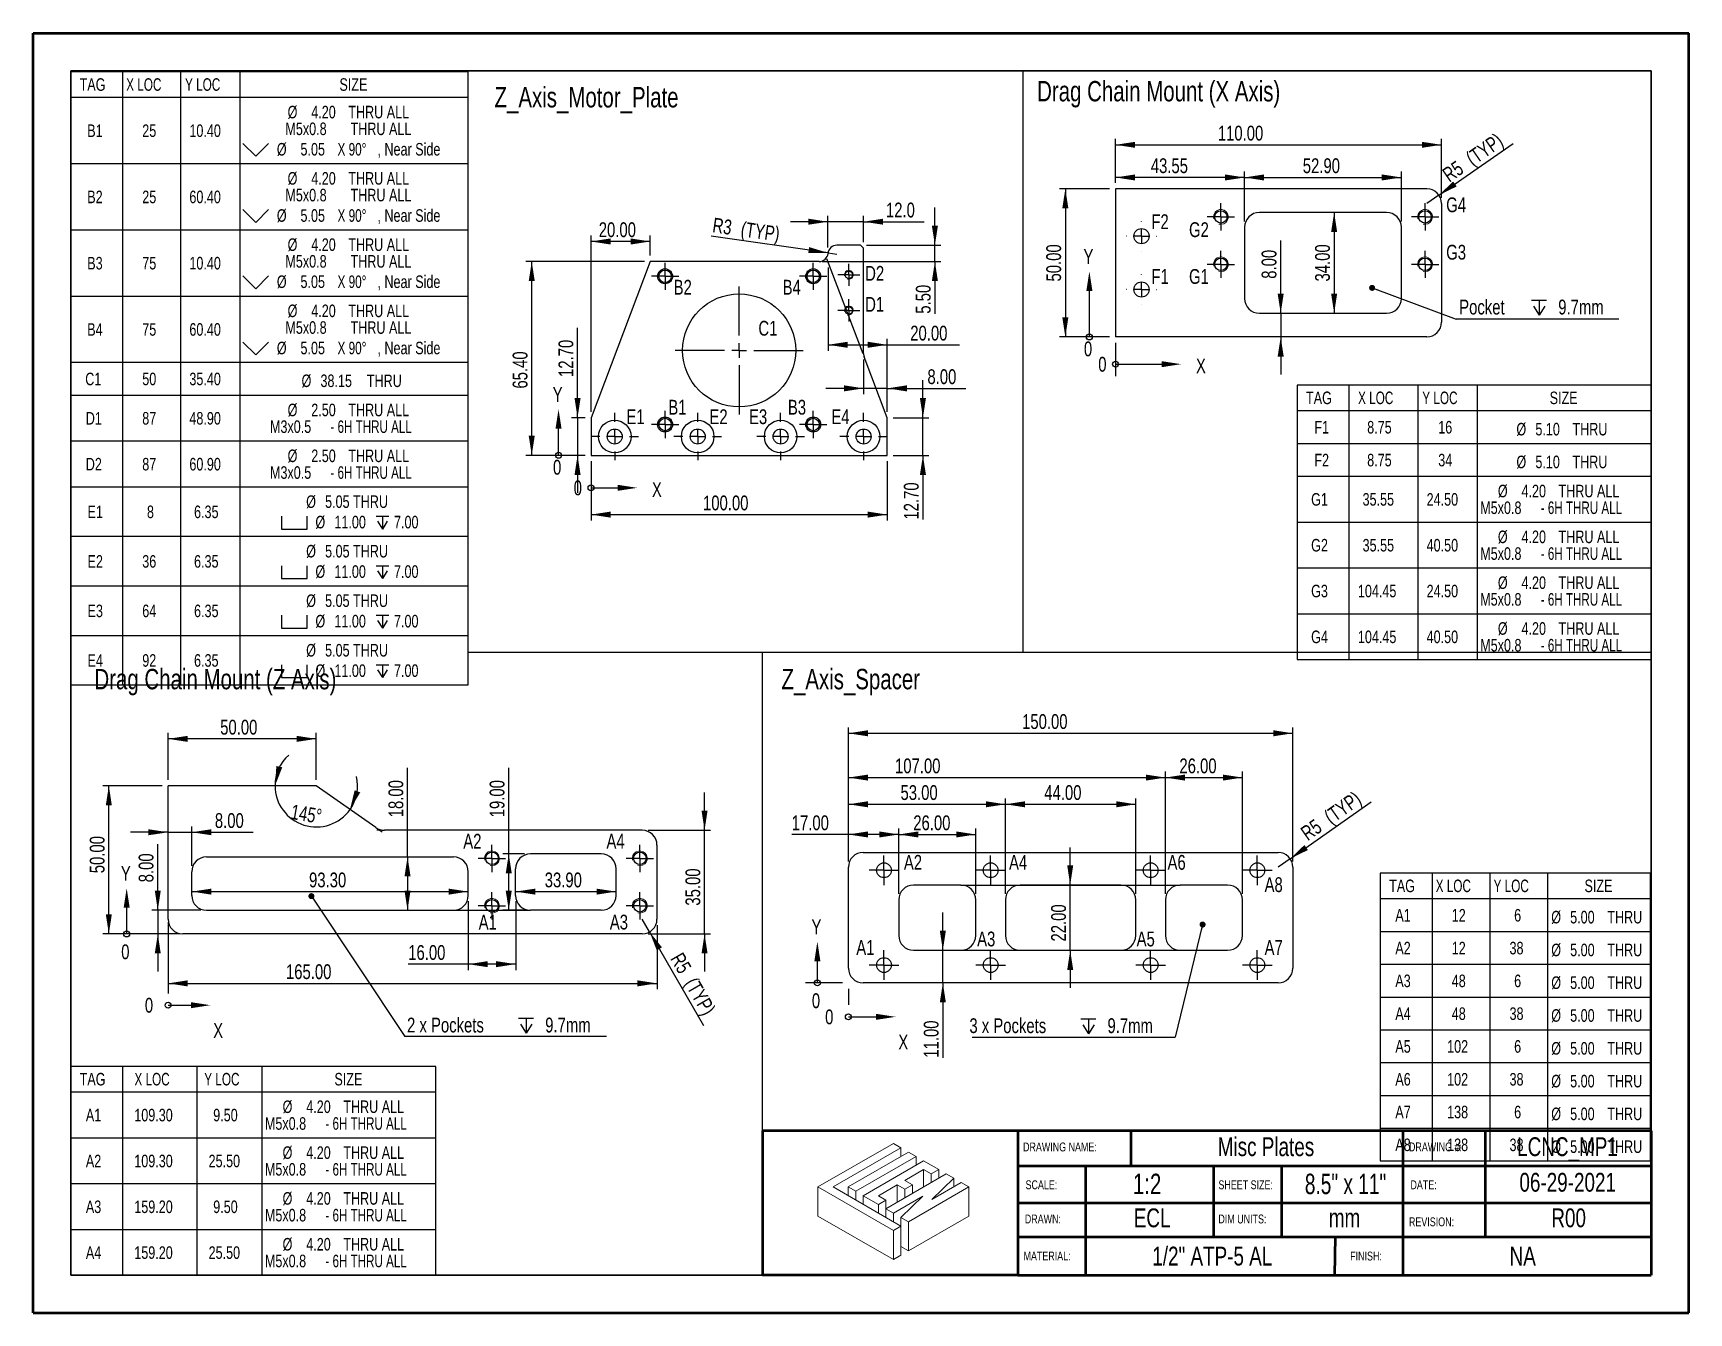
# Model space of a CAD drawing. Header units: millimetres. Extents: x 0 to 279, y 0 to 216.
import ezdxf

# ---------------------------------------------------------------- set-up
doc = ezdxf.new("R2010")
doc.units = ezdxf.units.MM
for name, color, linetype in [('DIM', 1, 'Continuous'), ('PAGE_BORDER', 7, 'Continuous'), ('TITLE_BLOCK_BORDER', 7, 'Continuous'), ('TITLE_BLOCK_TEXT', 8, 'Continuous')]:
    doc.layers.add(name, color=color, linetype=linetype)
doc.styles.add('SLDTEXTSTYLE0', font='TXT', dxfattribs={"width": 0.75})
doc.styles.add('SLDTEXTSTYLE1', font='TXT', dxfattribs={"width": 0.7})
doc.styles.add('SLDTEXTSTYLE2', font='TXT', dxfattribs={"width": 0.692308})
doc.dimstyles.new('SLDDIMSTYLE0', dxfattribs={"dimtxt": 2.5, "dimasz": 3.302, "dimexe": 0, "dimexo": 0.0625, "dimtad": 1, "dimlfac": 2, "dimrnd": 1e-09, "dimzin": 4, "dimdsep": 46, "dimtxsty": 'SLDTEXTSTYLE0', "dimsah": 1, "dimcen": 0.09, "dimadec": 0, "dimazin": 1, "dimtfac": 1, "dimtofl": 0, "dimtmove": 0, "dimatfit": 3, "dimfxl": 0, "dimfrac": 2, "dimtolj": 1, "dimtzin": 12, "dimarcsym": 0})
doc.dimstyles.new('SLDDIMSTYLE1', dxfattribs={"dimtxt": 2.5, "dimasz": 3.302, "dimexe": 0, "dimexo": 0.0625, "dimtad": 1, "dimlfac": 2, "dimrnd": 1e-09, "dimzin": 4, "dimdsep": 46, "dimtxsty": 'SLDTEXTSTYLE0', "dimsah": 1, "dimcen": 0.09, "dimadec": 0, "dimazin": 1, "dimtfac": 1, "dimtmove": 0, "dimatfit": 0, "dimfxl": 0, "dimfrac": 2, "dimtolj": 1, "dimtzin": 12, "dimarcsym": 0})
doc.dimstyles.new('SLDDIMSTYLE2', dxfattribs={"dimtxt": 2.5, "dimasz": 3.302, "dimexe": 0, "dimexo": 0.0625, "dimtad": 1, "dimdec": 1, "dimlfac": 2, "dimrnd": 1e-09, "dimzin": 4, "dimdsep": 46, "dimtxsty": 'SLDTEXTSTYLE0', "dimsah": 1, "dimcen": 0.09, "dimadec": 0, "dimazin": 1, "dimtfac": 1, "dimtdec": 1, "dimtmove": 0, "dimatfit": 0, "dimfxl": 0, "dimfrac": 2, "dimtolj": 1, "dimtzin": 12, "dimarcsym": 0})
doc.dimstyles.new('SLDDIMSTYLE3', dxfattribs={"dimtxt": 2.5, "dimasz": 3.302, "dimexe": 0, "dimexo": 0.0625, "dimtad": 1, "dimdec": 0, "dimlfac": 2, "dimrnd": 1e-09, "dimzin": 12, "dimdsep": 46, "dimtxsty": 'SLDTEXTSTYLE0', "dimsah": 1, "dimcen": 0, "dimadec": 0, "dimazin": 3, "dimtfac": 1, "dimtdec": 0, "dimtofl": 0, "dimtmove": 0, "dimatfit": 3, "dimfxl": 0, "dimfrac": 2, "dimtolj": 1, "dimtzin": 12, "dimarcsym": 0})
doc.dimstyles.new('SLDDIMSTYLE4', dxfattribs={"dimtxt": 2.5, "dimasz": 3.302, "dimexe": 0, "dimexo": 0.0625, "dimtad": 1, "dimlfac": 2, "dimrnd": 1e-09, "dimzin": 12, "dimdsep": 46, "dimtxsty": 'SLDTEXTSTYLE0', "dimsah": 1, "dimcen": 0.09, "dimadec": 0, "dimazin": 3, "dimtfac": 1, "dimtofl": 0, "dimtmove": 0, "dimatfit": 3, "dimfxl": 0, "dimfrac": 2, "dimtolj": 1, "dimtzin": 12, "dimarcsym": 0})
doc.dimstyles.new('SLDDIMSTYLE5', dxfattribs={"dimtxt": 0.18, "dimasz": 1.016, "dimexe": 0, "dimexo": 0.0625, "dimgap": 0, "dimtad": 0, "dimtih": 1, "dimtoh": 1, "dimdec": 0, "dimrnd": 1e-09, "dimzin": 0, "dimdsep": 46, "dimtxsty": 'Standard', "dimblk1": 'DOT', "dimblk2": 'DOT', "dimsah": 1, "dimcen": 0.09, "dimadec": 0, "dimazin": 0, "dimtfac": 1.016, "dimtdec": 0, "dimtofl": 0, "dimtmove": 0, "dimatfit": 3, "dimldrblk": 'DOT', "dimfxl": 0, "dimfrac": 2, "dimtolj": 1, "dimtzin": 0, "dimarcsym": 0})
doc.dimstyles.new('SLDDIMSTYLE6', dxfattribs={"dimtxt": 2.5, "dimasz": 3.302, "dimexe": 0, "dimexo": 0.0625, "dimtad": 1, "dimdec": 4, "dimlfac": 2, "dimzin": 12, "dimdsep": 46, "dimtxsty": 'SLDTEXTSTYLE0', "dimsah": 1, "dimcen": 0.09, "dimazin": 3, "dimtfac": 1, "dimtofl": 0, "dimtmove": 0, "dimatfit": 3, "dimfxl": 0, "dimfrac": 2, "dimtolj": 1, "dimtzin": 12, "dimarcsym": 0})

msp = doc.modelspace()

# ---------------------------------------------------------------- texts
at = {"layer": 'DIM', "attachment_point": 1, "style": 'SLDTEXTSTYLE0'}
for s, insert, char_height in [('Z_Axis_Motor_Plate', (77.85753, 206.809395), 3.43958333), ('Drag Chain Mount (X Axis)', (169.42031, 207.824461), 3.43958333), ('G4', (238.451791, 188.18672), 2.5), ('F2', (188.701967, 185.333387), 2.5), ('G2', (195.053396, 183.989685), 2.5), ('G3', (238.451791, 180.18672), 2.5), ('D2', (140.404192, 176.624176), 2.5), ('F1', (188.701967, 176.095819), 2.5), ('G1', (195.053396, 176.095819), 2.5), ('B2', (108.084059, 174.283004), 2.5), ('B4', (126.476849, 174.283004), 2.5), ('D1', (140.404192, 171.399858), 2.5), ('C1', (122.385589, 167.359253), 2.5), ('B1', (107.189741, 154.035471), 2.5), ('B3', (127.36789, 154.035471), 2.5), ('E1', (100.124201, 152.431413), 2.5), ('E2', (114.124201, 152.431413), 2.5), ('E3', (120.804282, 152.431413), 2.5), ('E4', (134.688093, 152.431413), 2.5), ('Drag Chain Mount (Z Axis)', (10.345569, 108.642242), 3.43958333), ('Z_Axis_Spacer', (126.27758, 108.642242), 3.43958333), ('A2', (72.588672, 80.817685), 2.5), ('A4', (96.748611, 80.817685), 2.5), ('A2', (146.939344, 77.254022), 2.5), ('A4', (164.682917, 77.254022), 2.5), ('A6', (191.42649, 77.254022), 2.5), ('A8', (207.802455, 73.493099), 2.5), ('A1', (75.184585, 67.174396), 2.5), ('A3', (97.31294, 67.174396), 2.5), ('A3', (159.297958, 64.331142), 2.5), ('A5', (186.212482, 64.331142), 2.5), ('A1', (138.904643, 62.878058), 2.5), ('A7', (207.802455, 62.878058), 2.5)]:
    msp.add_mtext(s, dxfattribs=dict(at, insert=insert, char_height=char_height))
at = {"layer": 'TITLE_BLOCK_TEXT'}
for s, insert, char_height, attachment_point, style in [('DRAWING NAME:', (167.041922, 28.740928), 1.5, 1, 'SLDTEXTSTYLE0'), ('Misc Plates', (208.038902, 29.62508), 3.175, 2, 'SLDTEXTSTYLE0'), ('DRAWING #:', (232.164124, 28.745746), 1.5, 1, 'SLDTEXTSTYLE0'), ('LCNC_MP1', (258.917653, 29.62508), 3.175, 2, 'SLDTEXTSTYLE0'), ('SCALE:', (167.46671, 22.360536), 1.5, 1, 'SLDTEXTSTYLE0'), ('1:2', (187.979243, 23.475689), 3.4395833, 2, 'SLDTEXTSTYLE0'), ('SHEET SIZE:', (200.012559, 22.360536), 1.5, 1, 'SLDTEXTSTYLE0'), ('8.5" x 11"', (221.46289, 23.475689), 3.4395833, 2, 'SLDTEXTSTYLE1'), ('DATE:', (232.417485, 22.360536), 1.5, 1, 'SLDTEXTSTYLE0'), ('06-29-2021', (258.948522, 23.622523), 3.175, 2, 'SLDTEXTSTYLE0'), ('ECL', (188.825399, 17.619965), 3.175, 2, 'SLDTEXTSTYLE0'), ('mm', (221.293799, 17.619965), 3.175, 2, 'SLDTEXTSTYLE0'), ('R00', (259.112048, 17.619965), 3.175, 2, 'SLDTEXTSTYLE0'), ('DRAWN:', (167.343851, 16.591081), 1.5, 1, 'SLDTEXTSTYLE0'), ('DIM UNITS:', (200.008262, 16.591081), 1.5, 1, 'SLDTEXTSTYLE0'), ('REVISION:', (232.164124, 16.111068), 1.5, 1, 'SLDTEXTSTYLE0'), ('1/2" ATP-5 AL', (198.979687, 11.164385), 3.175, 2, 'SLDTEXTSTYLE0'), ('MATERIAL:', (167.130748, 10.341613), 1.5, 1, 'SLDTEXTSTYLE0'), ('FINISH:', (222.244723, 10.341613), 1.5, 1, 'SLDTEXTSTYLE0'), ('NA', (251.36178, 11.164385), 3.175, 2, 'SLDTEXTSTYLE0')]:
    msp.add_mtext(s, dxfattribs=dict(at, insert=insert, char_height=char_height, attachment_point=attachment_point, style=style))

# ---------------------------------------------------------------- blocks, each defined once
blk = doc.blocks.new('Lien3D Logo')
at = {"color": 7, "linetype": 'Continuous', "lineweight": 18}
for p, q in [((10.61, 16.33), (0, 10.21)), ((11.67, 15.71), (10.61, 16.33)), ((2.13, 10.21), (11.67, 15.71)), ((12.73, 15.1), (4.26, 10.21)), ((5.32, 9.59), (13.8, 14.49)), ((11.67, 15.71), (11.67, 14.49)), ((13.8, 14.49), (12.73, 15.1)), ((13.8, 14.49), (13.8, 13.26)), ((14.86, 13.87), (6.38, 8.98)), ((18.05, 12.03), (9.57, 7.13)), ((12.22, 11.12), (14.86, 12.64)), ((16.99, 12.64), (14.86, 13.87)), ((14.86, 12.64), (15.93, 12.03)), ((14.86, 12.64), (14.86, 10.19)), ((15.93, 12.03), (16.99, 12.64)), ((15.93, 12.03), (15.93, 10.8)), ((16.99, 12.64), (16.99, 11.42)), ((19.12, 11.42), (18.05, 12.03)), ((0, 10.21), (0, 6.12)), ((0, 10.21), (10.61, 4.08)), ((11.67, 4.7), (2.13, 10.21)), ((4.26, 10.21), (4.26, 8.98)), ((4.26, 10.21), (5.32, 9.59)), ((5.32, 9.59), (5.32, 8.36)), ((8.51, 8.98), (11.15, 10.5)), ((11.15, 10.5), (12.22, 9.89)), ((11.15, 10.5), (11.15, 8.05)), ((13.28, 10.5), (12.22, 11.12)), ((12.22, 9.89), (13.28, 10.5)), ((12.22, 9.89), (12.22, 8.66)), ((12.73, 5.31), (21.21, 10.21)), ((13.28, 10.5), (13.28, 9.28)), ((16.04, 8.45), (19.12, 11.42)), ((20.15, 10.82), (16.04, 8.45)), ((19.12, 11.42), (19.12, 10.22)), ((21.21, 10.21), (20.15, 10.82)), ((21.21, 10.21), (21.21, 6.12)), ((6.38, 8.98), (8.51, 7.75)), ((6.38, 8.98), (6.38, 7.75)), ((9.57, 8.36), (8.51, 8.98)), ((8.51, 7.75), (9.57, 8.36)), ((8.51, 7.75), (8.51, 6.52)), ((9.57, 8.36), (9.57, 7.13)), ((9.57, 7.13), (10.64, 6.52)), ((9.57, 7.13), (9.57, 5.91)), ((10.64, 6.52), (14.75, 8.89)), ((14.75, 8.89), (11.67, 5.93)), ((0, 6.12), (10.61, 0)), ((10.61, 4.08), (11.67, 4.7)), ((10.64, 6.52), (10.64, 5.29)), ((11.67, 5.93), (12.73, 5.31)), ((11.67, 5.93), (11.67, 4.7)), ((11.67, 4.7), (11.67, 0.61)), ((12.73, 1.23), (21.21, 6.12)), ((12.73, 5.31), (12.73, 1.23)), ((10.61, 4.08), (10.61, 0)), ((10.61, 0), (11.67, 0.61)), ((11.67, 1.84), (12.73, 1.23))]:
    blk.add_line(p, q, dxfattribs=at)
blk = doc.blocks.new('SW_SYMBOL_HOLE_SINK')
at = {"layer": 'PAGE_BORDER', "color": 0}
for p, q in [((0, 875), (800, 75)), ((800, 75), (1600, 875))]:
    blk.add_line(p, q, dxfattribs=at)
blk = doc.blocks.new('SW_SYMBOL_HOLE_SPOT')
at = {"layer": 'PAGE_BORDER', "color": 0}
for p, q in [((0, 875), (0, 75)), ((0, 75), (1600, 75)), ((1600, 75), (1600, 875))]:
    blk.add_line(p, q, dxfattribs=at)
blk = doc.blocks.new('SW_SYMBOL_HOLE_DEPTH')
at = {"layer": 'PAGE_BORDER', "color": 0}
for p, q in [((0, 875), (800, 875)), ((400, 875), (400, 75)), ((100, 555), (400, 75)), ((700, 555), (400, 75))]:
    blk.add_line(p, q, dxfattribs=at)
blk = doc.blocks.new('SW_TABLEANNOTATION_0')
at = {"layer": 'PAGE_BORDER', "color": 0}
for p, q in [((0, 0), (0, -103.44)), ((67.04, 0), (0, 0)), ((67.04, -103.44), (67.04, 0)), ((8.75, 0), (8.75, -4.3)), ((18.52, 0), (18.52, -4.3)), ((28.56, 0), (28.56, -4.3)), ((0, -4.3), (67.04, -4.3)), ((8.75, -4.3), (8.75, -103.44)), ((18.52, -4.3), (18.52, -103.44)), ((28.56, -4.3), (28.56, -103.44)), ((0, -15.48), (67.04, -15.48)), ((0, -26.65), (67.04, -26.65)), ((0, -37.83), (67.04, -37.83)), ((0, -49.01), (67.04, -49.01)), ((0, -54.54), (67.04, -54.54)), ((0, -62.28), (67.04, -62.28)), ((0, -70.02), (67.04, -70.02)), ((0, -78.37), (67.04, -78.37)), ((0, -86.73), (67.04, -86.73)), ((0, -95.08), (67.04, -95.08)), ((0, -103.44), (67.04, -103.44))]:
    blk.add_line(p, q, dxfattribs=at)
at = {"layer": 'PAGE_BORDER', "color": 0, "xscale": 0.0027037109375, "yscale": 0.0027037109375, "zscale": 0.0027037109375}
for name, p in [('SW_SYMBOL_HOLE_SINK', (29.06, -14.44)), ('SW_SYMBOL_HOLE_SINK', (29.06, -25.62)), ('SW_SYMBOL_HOLE_SINK', (29.06, -36.8)), ('SW_SYMBOL_HOLE_SINK', (29.06, -47.98)), ('SW_SYMBOL_HOLE_SPOT', (35.58, -77.34)), ('SW_SYMBOL_HOLE_DEPTH', (51.52, -77.34)), ('SW_SYMBOL_HOLE_SPOT', (35.58, -85.7)), ('SW_SYMBOL_HOLE_DEPTH', (51.52, -85.7)), ('SW_SYMBOL_HOLE_SPOT', (35.58, -94.05)), ('SW_SYMBOL_HOLE_DEPTH', (51.52, -94.05)), ('SW_SYMBOL_HOLE_SPOT', (35.58, -102.41)), ('SW_SYMBOL_HOLE_DEPTH', (51.52, -102.41))]:
    blk.add_blockref(name, p, dxfattribs=at)
at = {"layer": 'PAGE_BORDER', "color": 0, "attachment_point": 1}
for s, insert, char_height, style in [('TAG', (1.5, -1.09), 2.117, 'SLDTEXTSTYLE0'), ('X LOC', (9.36, -1.09), 2.117, 'SLDTEXTSTYLE1'), ('Y LOC', (19.29, -1.09), 2.117, 'SLDTEXTSTYLE1'), ('SIZE', (45.34, -1.09), 2.117, 'SLDTEXTSTYLE0'), ('%%c', (36.6, -5.74), 2.117, 'SLDTEXTSTYLE0'), ('4.20', (40.59, -5.74), 2.117, 'SLDTEXTSTYLE0'), ('THRU ALL', (46.84, -5.74), 2.117, 'SLDTEXTSTYLE0'), ('B1', (2.79, -8.88), 2.117, 'SLDTEXTSTYLE0'), ('25', (12.07, -8.88), 2.117, 'SLDTEXTSTYLE0'), ('10.40', (20.02, -8.88), 2.117, 'SLDTEXTSTYLE0'), ('M5x0.8', (36.22, -8.56), 2.117, 'SLDTEXTSTYLE0'), ('THRU ALL', (47.22, -8.56), 2.117, 'SLDTEXTSTYLE0'), ('%%c', (34.78, -12.01), 2.117, 'SLDTEXTSTYLE0'), ('5.05', (38.77, -12.01), 2.117, 'SLDTEXTSTYLE0'), ('X 90°', (45.02, -12.01), 2.117, 'SLDTEXTSTYLE1'), (', Near Side', (51.76, -12.01), 2.1167, 'SLDTEXTSTYLE0'), ('%%c', (36.6, -16.92), 2.117, 'SLDTEXTSTYLE0'), ('4.20', (40.59, -16.92), 2.117, 'SLDTEXTSTYLE0'), ('THRU ALL', (46.84, -16.92), 2.117, 'SLDTEXTSTYLE0'), ('B2', (2.79, -20.05), 2.117, 'SLDTEXTSTYLE0'), ('25', (12.07, -20.05), 2.117, 'SLDTEXTSTYLE0'), ('60.40', (20.02, -20.05), 2.117, 'SLDTEXTSTYLE0'), ('M5x0.8', (36.22, -19.74), 2.117, 'SLDTEXTSTYLE0'), ('THRU ALL', (47.22, -19.74), 2.117, 'SLDTEXTSTYLE0'), ('%%c', (34.78, -23.19), 2.117, 'SLDTEXTSTYLE0'), ('5.05', (38.77, -23.19), 2.117, 'SLDTEXTSTYLE0'), ('X 90°', (45.02, -23.19), 2.117, 'SLDTEXTSTYLE1'), (', Near Side', (51.76, -23.19), 2.1167, 'SLDTEXTSTYLE0'), ('%%c', (36.6, -28.1), 2.117, 'SLDTEXTSTYLE0'), ('4.20', (40.59, -28.1), 2.117, 'SLDTEXTSTYLE0'), ('THRU ALL', (46.84, -28.1), 2.117, 'SLDTEXTSTYLE0'), ('B3', (2.79, -31.23), 2.117, 'SLDTEXTSTYLE0'), ('75', (12.07, -31.23), 2.117, 'SLDTEXTSTYLE0'), ('10.40', (20.02, -31.23), 2.117, 'SLDTEXTSTYLE0'), ('M5x0.8', (36.22, -30.92), 2.117, 'SLDTEXTSTYLE0'), ('THRU ALL', (47.22, -30.92), 2.117, 'SLDTEXTSTYLE0'), ('%%c', (34.78, -34.36), 2.117, 'SLDTEXTSTYLE0'), ('5.05', (38.77, -34.36), 2.117, 'SLDTEXTSTYLE0'), ('X 90°', (45.02, -34.36), 2.117, 'SLDTEXTSTYLE1'), (', Near Side', (51.76, -34.36), 2.1167, 'SLDTEXTSTYLE0'), ('%%c', (36.6, -39.27), 2.117, 'SLDTEXTSTYLE0'), ('4.20', (40.59, -39.27), 2.117, 'SLDTEXTSTYLE0'), ('THRU ALL', (46.84, -39.27), 2.117, 'SLDTEXTSTYLE0'), ('B4', (2.79, -42.41), 2.117, 'SLDTEXTSTYLE0'), ('75', (12.07, -42.41), 2.117, 'SLDTEXTSTYLE0'), ('60.40', (20.02, -42.41), 2.117, 'SLDTEXTSTYLE0'), ('M5x0.8', (36.22, -42.09), 2.117, 'SLDTEXTSTYLE0'), ('THRU ALL', (47.22, -42.09), 2.117, 'SLDTEXTSTYLE0'), ('%%c', (34.78, -45.54), 2.117, 'SLDTEXTSTYLE0'), ('5.05', (38.77, -45.54), 2.117, 'SLDTEXTSTYLE0'), ('X 90°', (45.02, -45.54), 2.117, 'SLDTEXTSTYLE1'), (', Near Side', (51.76, -45.54), 2.1167, 'SLDTEXTSTYLE0'), ('C1', (2.45, -50.76), 2.117, 'SLDTEXTSTYLE0'), ('50', (12.07, -50.76), 2.117, 'SLDTEXTSTYLE0'), ('35.40', (20.02, -50.76), 2.117, 'SLDTEXTSTYLE0'), ('%%c', (38.95, -51.07), 2.117, 'SLDTEXTSTYLE0'), ('38.15', (42.14, -51.07), 2.117, 'SLDTEXTSTYLE0'), ('THRU', (49.97, -51.07), 2.117, 'SLDTEXTSTYLE0'), ('D1', (2.54, -57.4), 2.117, 'SLDTEXTSTYLE0'), ('87', (12.07, -57.4), 2.117, 'SLDTEXTSTYLE0'), ('48.90', (20.02, -57.4), 2.117, 'SLDTEXTSTYLE0'), ('%%c', (36.6, -55.99), 2.117, 'SLDTEXTSTYLE0'), ('2.50', (40.59, -55.99), 2.117, 'SLDTEXTSTYLE0'), ('THRU ALL', (46.84, -55.99), 2.117, 'SLDTEXTSTYLE0'), ('M3x0.5', (33.62, -58.81), 2.117, 'SLDTEXTSTYLE0'), ('- 6H THRU ALL', (43.83, -58.81), 2.1167, 'SLDTEXTSTYLE2'), ('%%c', (36.6, -63.73), 2.117, 'SLDTEXTSTYLE0'), ('2.50', (40.59, -63.73), 2.117, 'SLDTEXTSTYLE0'), ('THRU ALL', (46.84, -63.73), 2.117, 'SLDTEXTSTYLE0'), ('D2', (2.54, -65.14), 2.117, 'SLDTEXTSTYLE0'), ('87', (12.07, -65.14), 2.117, 'SLDTEXTSTYLE0'), ('60.90', (20.02, -65.14), 2.117, 'SLDTEXTSTYLE0'), ('M3x0.5', (33.62, -66.55), 2.117, 'SLDTEXTSTYLE0'), ('- 6H THRU ALL', (43.83, -66.55), 2.1167, 'SLDTEXTSTYLE2'), ('%%c', (39.73, -71.46), 2.117, 'SLDTEXTSTYLE0'), ('5.05 THRU', (42.92, -71.46), 2.117, 'SLDTEXTSTYLE0'), ('E1', (2.84, -73.18), 2.117, 'SLDTEXTSTYLE0'), ('8', (12.86, -73.18), 2.12, 'SLDTEXTSTYLE0'), ('6.35', (20.81, -73.18), 2.117, 'SLDTEXTSTYLE0'), ('%%c', (41.29, -74.91), 2.117, 'SLDTEXTSTYLE0'), ('11.00', (44.49, -74.91), 2.117, 'SLDTEXTSTYLE0'), ('7.00', (54.55, -74.91), 2.117, 'SLDTEXTSTYLE0'), ('%%c', (39.73, -79.82), 2.117, 'SLDTEXTSTYLE0'), ('5.05 THRU', (42.92, -79.82), 2.117, 'SLDTEXTSTYLE0'), ('E2', (2.84, -81.54), 2.117, 'SLDTEXTSTYLE0'), ('36', (12.07, -81.54), 2.117, 'SLDTEXTSTYLE0'), ('6.35', (20.81, -81.54), 2.117, 'SLDTEXTSTYLE0'), ('%%c', (41.29, -83.26), 2.117, 'SLDTEXTSTYLE0'), ('11.00', (44.49, -83.26), 2.117, 'SLDTEXTSTYLE0'), ('7.00', (54.55, -83.26), 2.117, 'SLDTEXTSTYLE0'), ('%%c', (39.73, -88.17), 2.117, 'SLDTEXTSTYLE0'), ('5.05 THRU', (42.92, -88.17), 2.117, 'SLDTEXTSTYLE0'), ('E3', (2.84, -89.89), 2.117, 'SLDTEXTSTYLE0'), ('64', (12.07, -89.89), 2.117, 'SLDTEXTSTYLE0'), ('6.35', (20.81, -89.89), 2.117, 'SLDTEXTSTYLE0'), ('%%c', (41.29, -91.62), 2.117, 'SLDTEXTSTYLE0'), ('11.00', (44.49, -91.62), 2.117, 'SLDTEXTSTYLE0'), ('7.00', (54.55, -91.62), 2.117, 'SLDTEXTSTYLE0'), ('%%c', (39.73, -96.53), 2.117, 'SLDTEXTSTYLE0'), ('5.05 THRU', (42.92, -96.53), 2.117, 'SLDTEXTSTYLE0'), ('E4', (2.84, -98.25), 2.117, 'SLDTEXTSTYLE0'), ('92', (12.07, -98.25), 2.117, 'SLDTEXTSTYLE0'), ('6.35', (20.81, -98.25), 2.117, 'SLDTEXTSTYLE0'), ('%%c', (41.29, -99.97), 2.117, 'SLDTEXTSTYLE0'), ('11.00', (44.49, -99.97), 2.117, 'SLDTEXTSTYLE0'), ('7.00', (54.55, -99.97), 2.117, 'SLDTEXTSTYLE0')]:
    blk.add_mtext(s, dxfattribs=dict(at, insert=insert, char_height=char_height, style=style))
blk = doc.blocks.new('SW_TABLEANNOTATION_1')
at = {"layer": 'PAGE_BORDER', "color": 0}
for p, q in [((0, 0), (0, -46.29)), ((59.75, 0), (0, 0)), ((8.75, 0), (8.75, -4.3)), ((20.35, 0), (20.35, -4.3)), ((30.39, 0), (30.39, -4.3)), ((59.75, -46.29), (59.75, 0)), ((0, -4.3), (59.75, -4.3)), ((8.75, -4.3), (8.75, -46.29)), ((20.35, -4.3), (20.35, -46.29)), ((30.39, -4.3), (30.39, -46.29)), ((0, -9.83), (59.75, -9.83)), ((0, -15.37), (59.75, -15.37)), ((0, -23.1), (59.75, -23.1)), ((0, -30.83), (59.75, -30.83)), ((0, -38.56), (59.75, -38.56)), ((0, -46.29), (59.75, -46.29))]:
    blk.add_line(p, q, dxfattribs=at)
at = {"layer": 'PAGE_BORDER', "color": 0, "attachment_point": 1}
for s, insert, char_height, style in [('TAG', (1.5, -1.09), 2.117, 'SLDTEXTSTYLE0'), ('X LOC', (10.28, -1.09), 2.117, 'SLDTEXTSTYLE1'), ('Y LOC', (21.12, -1.09), 2.117, 'SLDTEXTSTYLE1'), ('SIZE', (42.61, -1.09), 2.117, 'SLDTEXTSTYLE0'), ('F1', (2.91, -6.05), 2.117, 'SLDTEXTSTYLE0'), ('8.75', (11.82, -6.05), 2.117, 'SLDTEXTSTYLE0'), ('16', (23.81, -6.05), 2.117, 'SLDTEXTSTYLE0'), ('%%c', (37, -6.37), 2.117, 'SLDTEXTSTYLE0'), ('5.10', (40.2, -6.37), 2.117, 'SLDTEXTSTYLE0'), ('THRU', (46.46, -6.37), 2.117, 'SLDTEXTSTYLE0'), ('F2', (2.91, -11.59), 2.117, 'SLDTEXTSTYLE0'), ('8.75', (11.82, -11.59), 2.117, 'SLDTEXTSTYLE0'), ('34', (23.81, -11.59), 2.117, 'SLDTEXTSTYLE0'), ('%%c', (37, -11.9), 2.117, 'SLDTEXTSTYLE0'), ('5.10', (40.2, -11.9), 2.117, 'SLDTEXTSTYLE0'), ('THRU', (46.46, -11.9), 2.117, 'SLDTEXTSTYLE0'), ('%%c', (33.87, -16.81), 2.117, 'SLDTEXTSTYLE0'), ('G1', (2.36, -18.22), 2.117, 'SLDTEXTSTYLE0'), ('35.55', (11.04, -18.22), 2.117, 'SLDTEXTSTYLE0'), ('24.50', (21.85, -18.22), 2.117, 'SLDTEXTSTYLE0'), ('4.20', (37.86, -16.81), 2.117, 'SLDTEXTSTYLE0'), ('THRU ALL', (44.11, -16.81), 2.117, 'SLDTEXTSTYLE0'), ('M5x0.8', (30.89, -19.63), 2.117, 'SLDTEXTSTYLE0'), ('- 6H THRU ALL', (41.11, -19.63), 2.1167, 'SLDTEXTSTYLE2'), ('%%c', (33.87, -24.54), 2.117, 'SLDTEXTSTYLE0'), ('4.20', (37.86, -24.54), 2.117, 'SLDTEXTSTYLE0'), ('THRU ALL', (44.11, -24.54), 2.117, 'SLDTEXTSTYLE0'), ('G2', (2.36, -25.95), 2.117, 'SLDTEXTSTYLE0'), ('35.55', (11.04, -25.95), 2.117, 'SLDTEXTSTYLE0'), ('40.50', (21.85, -25.95), 2.117, 'SLDTEXTSTYLE0'), ('M5x0.8', (30.89, -27.36), 2.117, 'SLDTEXTSTYLE0'), ('- 6H THRU ALL', (41.11, -27.36), 2.1167, 'SLDTEXTSTYLE2'), ('%%c', (33.87, -32.27), 2.117, 'SLDTEXTSTYLE0'), ('4.20', (37.86, -32.27), 2.117, 'SLDTEXTSTYLE0'), ('THRU ALL', (44.11, -32.27), 2.117, 'SLDTEXTSTYLE0'), ('G3', (2.36, -33.68), 2.117, 'SLDTEXTSTYLE0'), ('104.45', (10.25, -33.68), 2.117, 'SLDTEXTSTYLE0'), ('24.50', (21.85, -33.68), 2.117, 'SLDTEXTSTYLE0'), ('M5x0.8', (30.89, -35.09), 2.117, 'SLDTEXTSTYLE0'), ('- 6H THRU ALL', (41.11, -35.09), 2.1167, 'SLDTEXTSTYLE2'), ('G4', (2.36, -41.41), 2.117, 'SLDTEXTSTYLE0'), ('104.45', (10.25, -41.41), 2.117, 'SLDTEXTSTYLE0'), ('40.50', (21.85, -41.41), 2.117, 'SLDTEXTSTYLE0'), ('%%c', (33.87, -40), 2.117, 'SLDTEXTSTYLE0'), ('4.20', (37.86, -40), 2.117, 'SLDTEXTSTYLE0'), ('THRU ALL', (44.11, -40), 2.117, 'SLDTEXTSTYLE0'), ('M5x0.8', (30.89, -42.82), 2.117, 'SLDTEXTSTYLE0'), ('- 6H THRU ALL', (41.11, -42.82), 2.1167, 'SLDTEXTSTYLE2')]:
    blk.add_mtext(s, dxfattribs=dict(at, insert=insert, char_height=char_height, style=style))
blk = doc.blocks.new('SW_TABLEANNOTATION_2')
at = {"layer": 'PAGE_BORDER', "color": 0}
for p, q in [((0, 0), (0, -35.23)), ((61.63, 0), (0, 0)), ((8.75, 0), (8.75, -4.3)), ((21.29, 0), (21.29, -4.3)), ((32.26, 0), (32.26, -4.3)), ((61.63, -35.23), (61.63, 0)), ((0, -4.3), (61.63, -4.3)), ((8.75, -4.3), (8.75, -35.23)), ((21.29, -4.3), (21.29, -35.23)), ((32.26, -4.3), (32.26, -35.23)), ((0, -12.03), (61.63, -12.03)), ((0, -19.77), (61.63, -19.77)), ((0, -27.5), (61.63, -27.5)), ((0, -35.23), (61.63, -35.23))]:
    blk.add_line(p, q, dxfattribs=at)
at = {"layer": 'PAGE_BORDER', "color": 0, "attachment_point": 1}
for s, insert, char_height, style in [('TAG', (1.5, -1.09), 2.117, 'SLDTEXTSTYLE0'), ('X LOC', (10.75, -1.09), 2.117, 'SLDTEXTSTYLE1'), ('Y LOC', (22.53, -1.09), 2.117, 'SLDTEXTSTYLE1'), ('SIZE', (44.49, -1.09), 2.117, 'SLDTEXTSTYLE0'), ('A1', (2.55, -7.15), 2.117, 'SLDTEXTSTYLE0'), ('109.30', (10.72, -7.15), 2.117, 'SLDTEXTSTYLE0'), ('9.50', (24.04, -7.15), 2.117, 'SLDTEXTSTYLE0'), ('%%c', (35.75, -5.74), 2.117, 'SLDTEXTSTYLE0'), ('4.20', (39.74, -5.74), 2.117, 'SLDTEXTSTYLE0'), ('THRU ALL', (45.99, -5.74), 2.117, 'SLDTEXTSTYLE0'), ('M5x0.8', (32.76, -8.57), 2.117, 'SLDTEXTSTYLE0'), ('- 6H THRU ALL', (42.98, -8.57), 2.1167, 'SLDTEXTSTYLE2'), ('%%c', (35.75, -13.48), 2.117, 'SLDTEXTSTYLE0'), ('4.20', (39.74, -13.48), 2.117, 'SLDTEXTSTYLE0'), ('THRU ALL', (45.99, -13.48), 2.117, 'SLDTEXTSTYLE0'), ('A2', (2.55, -14.89), 2.117, 'SLDTEXTSTYLE0'), ('109.30', (10.72, -14.89), 2.117, 'SLDTEXTSTYLE0'), ('25.50', (23.26, -14.89), 2.117, 'SLDTEXTSTYLE0'), ('M5x0.8', (32.76, -16.3), 2.117, 'SLDTEXTSTYLE0'), ('- 6H THRU ALL', (42.98, -16.3), 2.1167, 'SLDTEXTSTYLE2'), ('%%c', (35.75, -21.21), 2.117, 'SLDTEXTSTYLE0'), ('4.20', (39.74, -21.21), 2.117, 'SLDTEXTSTYLE0'), ('THRU ALL', (45.99, -21.21), 2.117, 'SLDTEXTSTYLE0'), ('A3', (2.55, -22.62), 2.117, 'SLDTEXTSTYLE0'), ('159.20', (10.72, -22.62), 2.117, 'SLDTEXTSTYLE0'), ('9.50', (24.04, -22.62), 2.117, 'SLDTEXTSTYLE0'), ('M5x0.8', (32.76, -24.03), 2.117, 'SLDTEXTSTYLE0'), ('- 6H THRU ALL', (42.98, -24.03), 2.1167, 'SLDTEXTSTYLE2'), ('A4', (2.55, -30.35), 2.117, 'SLDTEXTSTYLE0'), ('159.20', (10.72, -30.35), 2.117, 'SLDTEXTSTYLE0'), ('25.50', (23.26, -30.35), 2.117, 'SLDTEXTSTYLE0'), ('%%c', (35.75, -28.94), 2.117, 'SLDTEXTSTYLE0'), ('4.20', (39.74, -28.94), 2.117, 'SLDTEXTSTYLE0'), ('THRU ALL', (45.99, -28.94), 2.117, 'SLDTEXTSTYLE0'), ('M5x0.8', (32.76, -31.76), 2.117, 'SLDTEXTSTYLE0'), ('- 6H THRU ALL', (42.98, -31.76), 2.1167, 'SLDTEXTSTYLE2')]:
    blk.add_mtext(s, dxfattribs=dict(at, insert=insert, char_height=char_height, style=style))
blk = doc.blocks.new('SW_TABLEANNOTATION_3')
at = {"layer": 'PAGE_BORDER', "color": 0}
for p, q in [((0, 0), (0, -48.56)), ((45.6, 0), (0, 0)), ((8.75, 0), (8.75, -4.3)), ((18.52, 0), (18.52, -4.3)), ((28.25, 0), (28.25, -4.3)), ((45.6, -48.56), (45.6, 0)), ((0, -4.3), (45.6, -4.3)), ((8.75, -4.3), (8.75, -48.56)), ((18.52, -4.3), (18.52, -48.56)), ((28.25, -4.3), (28.25, -48.56)), ((0, -9.83), (45.6, -9.83)), ((0, -15.37), (45.6, -15.37)), ((0, -20.9), (45.6, -20.9)), ((0, -26.43), (45.6, -26.43)), ((0, -31.96), (45.6, -31.96)), ((0, -37.5), (45.6, -37.5)), ((0, -43.03), (45.6, -43.03)), ((0, -48.56), (45.6, -48.56))]:
    blk.add_line(p, q, dxfattribs=at)
at = {"layer": 'PAGE_BORDER', "color": 0, "attachment_point": 1}
for s, insert, char_height, style in [('TAG', (1.5, -1.09), 2.117, 'SLDTEXTSTYLE0'), ('X LOC', (9.36, -1.09), 2.117, 'SLDTEXTSTYLE1'), ('Y LOC', (19.13, -1.09), 2.117, 'SLDTEXTSTYLE1'), ('SIZE', (34.47, -1.09), 2.117, 'SLDTEXTSTYLE0'), ('A1', (2.55, -6.05), 2.117, 'SLDTEXTSTYLE0'), ('12', (12.07, -6.05), 2.117, 'SLDTEXTSTYLE0'), ('6', (22.6, -6.05), 2.12, 'SLDTEXTSTYLE0'), ('%%c', (28.86, -6.37), 2.117, 'SLDTEXTSTYLE0'), ('5.00', (32.05, -6.37), 2.117, 'SLDTEXTSTYLE0'), ('THRU', (38.32, -6.37), 2.117, 'SLDTEXTSTYLE0'), ('A2', (2.55, -11.59), 2.117, 'SLDTEXTSTYLE0'), ('12', (12.07, -11.59), 2.117, 'SLDTEXTSTYLE0'), ('38', (21.82, -11.59), 2.117, 'SLDTEXTSTYLE0'), ('%%c', (28.86, -11.9), 2.117, 'SLDTEXTSTYLE0'), ('5.00', (32.05, -11.9), 2.117, 'SLDTEXTSTYLE0'), ('THRU', (38.32, -11.9), 2.117, 'SLDTEXTSTYLE0'), ('A3', (2.55, -17.12), 2.117, 'SLDTEXTSTYLE0'), ('48', (12.07, -17.12), 2.117, 'SLDTEXTSTYLE0'), ('6', (22.6, -17.12), 2.12, 'SLDTEXTSTYLE0'), ('%%c', (28.86, -17.43), 2.117, 'SLDTEXTSTYLE0'), ('5.00', (32.05, -17.43), 2.117, 'SLDTEXTSTYLE0'), ('THRU', (38.32, -17.43), 2.117, 'SLDTEXTSTYLE0'), ('A4', (2.55, -22.65), 2.117, 'SLDTEXTSTYLE0'), ('48', (12.07, -22.65), 2.117, 'SLDTEXTSTYLE0'), ('38', (21.82, -22.65), 2.117, 'SLDTEXTSTYLE0'), ('%%c', (28.86, -22.96), 2.117, 'SLDTEXTSTYLE0'), ('5.00', (32.05, -22.96), 2.117, 'SLDTEXTSTYLE0'), ('THRU', (38.32, -22.96), 2.117, 'SLDTEXTSTYLE0'), ('A5', (2.55, -28.18), 2.117, 'SLDTEXTSTYLE0'), ('102', (11.29, -28.18), 2.117, 'SLDTEXTSTYLE0'), ('6', (22.6, -28.18), 2.12, 'SLDTEXTSTYLE0'), ('%%c', (28.86, -28.5), 2.117, 'SLDTEXTSTYLE0'), ('5.00', (32.05, -28.5), 2.117, 'SLDTEXTSTYLE0'), ('THRU', (38.32, -28.5), 2.117, 'SLDTEXTSTYLE0'), ('A6', (2.55, -33.72), 2.117, 'SLDTEXTSTYLE0'), ('102', (11.29, -33.72), 2.117, 'SLDTEXTSTYLE0'), ('38', (21.82, -33.72), 2.117, 'SLDTEXTSTYLE0'), ('%%c', (28.86, -34.03), 2.117, 'SLDTEXTSTYLE0'), ('5.00', (32.05, -34.03), 2.117, 'SLDTEXTSTYLE0'), ('THRU', (38.32, -34.03), 2.117, 'SLDTEXTSTYLE0'), ('A7', (2.55, -39.25), 2.117, 'SLDTEXTSTYLE0'), ('138', (11.29, -39.25), 2.117, 'SLDTEXTSTYLE0'), ('6', (22.6, -39.25), 2.12, 'SLDTEXTSTYLE0'), ('%%c', (28.86, -39.56), 2.117, 'SLDTEXTSTYLE0'), ('5.00', (32.05, -39.56), 2.117, 'SLDTEXTSTYLE0'), ('THRU', (38.32, -39.56), 2.117, 'SLDTEXTSTYLE0'), ('A8', (2.55, -44.78), 2.117, 'SLDTEXTSTYLE0'), ('138', (11.29, -44.78), 2.117, 'SLDTEXTSTYLE0'), ('38', (21.82, -44.78), 2.117, 'SLDTEXTSTYLE0'), ('%%c', (28.86, -45.09), 2.117, 'SLDTEXTSTYLE0'), ('5.00', (32.05, -45.09), 2.117, 'SLDTEXTSTYLE0'), ('THRU', (38.32, -45.09), 2.117, 'SLDTEXTSTYLE0')]:
    blk.add_mtext(s, dxfattribs=dict(at, insert=insert, char_height=char_height, style=style))
blk = doc.blocks.new('_D')
at = {"layer": 'DIM'}
for p, q in [((134.14, 176.37), (134.14, 162.32)), ((134.14, 163.32), (144.14, 163.32)), ((144.14, 152.02), (144.14, 164.32)), ((144.14, 163.32), (156.33, 163.32))]:
    blk.add_line(p, q, dxfattribs=at)
for points in [[(134.14, 163.32), (137.44, 162.81), (137.44, 163.83)], [(144.14, 163.32), (140.84, 163.83), (140.84, 162.81)]]:
    blk.add_solid(points, dxfattribs=at)
at = {"layer": 'DIM', "insert": (148.01, 166.54), "char_height": 2.5, "attachment_point": 1, "style": 'SLDTEXTSTYLE0'}
blk.add_mtext('20.00', dxfattribs=at)
blk = doc.blocks.new('_D_1')
at = {"layer": 'DIM'}
for p, q in [((103.14, 177.37), (83.14, 177.37)), ((84.14, 144.67), (84.14, 177.37)), ((93.14, 144.67), (83.14, 144.67))]:
    blk.add_line(p, q, dxfattribs=at)
for points in [[(84.14, 177.37), (83.63, 174.07), (84.65, 174.07)], [(84.14, 144.67), (84.65, 147.97), (83.63, 147.97)]]:
    blk.add_solid(points, dxfattribs=at)
at = {"layer": 'DIM', "insert": (80.92, 155.93), "char_height": 2.5, "attachment_point": 1, "rotation": 90, "style": 'SLDTEXTSTYLE0'}
blk.add_mtext('65.40', dxfattribs=at)
blk = doc.blocks.new('_D_2')
at = {"layer": 'DIM'}
for p, q in [((91.87, 151.02), (91.87, 166.2)), ((93.14, 151.02), (90.87, 151.02)), ((91.87, 151.02), (91.87, 144.67)), ((93.14, 144.67), (90.87, 144.67)), ((91.87, 144.67), (91.87, 138.32))]:
    blk.add_line(p, q, dxfattribs=at)
for points in [[(91.87, 151.02), (92.38, 154.32), (91.36, 154.32)], [(91.87, 144.67), (91.36, 141.37), (92.38, 141.37)]]:
    blk.add_solid(points, dxfattribs=at)
at = {"layer": 'DIM', "insert": (88.65, 157.89), "char_height": 2.5, "attachment_point": 1, "rotation": 90, "style": 'SLDTEXTSTYLE0'}
blk.add_mtext('12.70', dxfattribs=at)
blk = doc.blocks.new('_D_3')
at = {"layer": 'DIM'}
for p, q in [((94.14, 152.02), (94.14, 181.75)), ((104.14, 178.37), (104.14, 181.75)), ((104.14, 180.75), (94.14, 180.75))]:
    blk.add_line(p, q, dxfattribs=at)
for points in [[(94.14, 180.75), (97.44, 180.24), (97.44, 181.26)], [(104.14, 180.75), (100.84, 181.26), (100.84, 180.24)]]:
    blk.add_solid(points, dxfattribs=at)
at = {"layer": 'DIM', "insert": (95.45, 183.98), "char_height": 2.5, "attachment_point": 1, "style": 'SLDTEXTSTYLE0'}
blk.add_mtext('20.00', dxfattribs=at)
blk = doc.blocks.new('_D_4')
at = {"layer": 'DIM'}
for p, q in [((94.14, 143.67), (94.14, 133.67)), ((144.14, 143.67), (144.14, 133.67)), ((94.14, 134.67), (144.14, 134.67))]:
    blk.add_line(p, q, dxfattribs=at)
for points in [[(94.14, 134.67), (97.44, 134.16), (97.44, 135.18)], [(144.14, 134.67), (140.84, 135.18), (140.84, 134.16)]]:
    blk.add_solid(points, dxfattribs=at)
at = {"layer": 'DIM', "insert": (113.04, 137.89), "char_height": 2.5, "attachment_point": 1, "style": 'SLDTEXTSTYLE0'}
blk.add_mtext('100.00', dxfattribs=at)
blk = doc.blocks.new('_D_5')
at = {"layer": 'DIM'}
for p, q in [((140.14, 160.84), (140.14, 154.97)), ((144.14, 152.02), (144.14, 156.97)), ((140.14, 155.97), (133.79, 155.97)), ((144.14, 155.97), (140.14, 155.97)), ((144.14, 155.97), (157.37, 155.97))]:
    blk.add_line(p, q, dxfattribs=at)
for points in [[(140.14, 155.97), (136.84, 156.48), (136.84, 155.46)], [(144.14, 155.97), (147.44, 155.46), (147.44, 156.48)]]:
    blk.add_solid(points, dxfattribs=at)
at = {"layer": 'DIM', "insert": (150.91, 159.19), "char_height": 2.5, "attachment_point": 1, "style": 'SLDTEXTSTYLE0'}
blk.add_mtext('8.00', dxfattribs=at)
blk = doc.blocks.new('_D_6')
at = {"layer": 'DIM'}
for p, q in [((152.17, 180.12), (152.17, 186.47)), ((140.64, 180.12), (153.17, 180.12)), ((152.17, 177.37), (152.17, 180.12)), ((133.64, 177.37), (153.17, 177.37)), ((152.17, 177.37), (152.17, 168.56))]:
    blk.add_line(p, q, dxfattribs=at)
for points in [[(152.17, 180.12), (152.68, 183.42), (151.66, 183.42)], [(152.17, 177.37), (151.66, 174.07), (152.68, 174.07)]]:
    blk.add_solid(points, dxfattribs=at)
at = {"layer": 'DIM', "insert": (148.95, 168.56), "char_height": 2.5, "attachment_point": 1, "rotation": 90, "style": 'SLDTEXTSTYLE0'}
blk.add_mtext('5.50', dxfattribs=at)
blk = doc.blocks.new('_D_7')
at = {"layer": 'DIM'}
for p, q in [((134.13, 179.75), (134.13, 185.08)), ((140.14, 180.62), (140.14, 185.08)), ((134.13, 184.08), (127.78, 184.08)), ((140.14, 184.08), (134.13, 184.08)), ((140.14, 184.08), (150.37, 184.08))]:
    blk.add_line(p, q, dxfattribs=at)
for points in [[(134.13, 184.08), (130.83, 184.59), (130.83, 183.58)], [(140.14, 184.08), (143.44, 183.58), (143.44, 184.59)]]:
    blk.add_solid(points, dxfattribs=at)
at = {"layer": 'DIM', "insert": (143.91, 187.31), "char_height": 2.5, "attachment_point": 1, "style": 'SLDTEXTSTYLE0'}
blk.add_mtext('12.0', dxfattribs=at)
blk = doc.blocks.new('_D_8')
at = {"layer": 'DIM'}
for p, q in [((150.15, 151.02), (150.15, 157.37)), ((145.14, 151.02), (151.15, 151.02)), ((150.15, 144.67), (150.15, 151.02)), ((145.14, 144.67), (151.15, 144.67)), ((150.15, 144.67), (150.15, 133.83))]:
    blk.add_line(p, q, dxfattribs=at)
for points in [[(150.15, 151.02), (150.66, 154.32), (149.64, 154.32)], [(150.15, 144.67), (149.64, 141.37), (150.66, 141.37)]]:
    blk.add_solid(points, dxfattribs=at)
at = {"layer": 'DIM', "insert": (146.93, 133.83), "char_height": 2.5, "attachment_point": 1, "rotation": 90, "style": 'SLDTEXTSTYLE0'}
blk.add_mtext('12.70', dxfattribs=at)
blk = doc.blocks.new('_D_9')
at = {"layer": 'DIM'}
for q in [(114.44, 181.62), (135.63, 178.62)]:
    blk.add_line((134.14, 178.83), q, dxfattribs=at)
blk.add_solid([(134.14, 178.83), (130.95, 179.8), (130.8, 178.79)], dxfattribs=at)
at = {"layer": 'DIM', "char_height": 2.5, "attachment_point": 1, "rotation": 351.9474, "style": 'SLDTEXTSTYLE0'}
for s, insert in [('R3', (114.88, 184.79)), ('(TYP)', (119.65, 184.12))]:
    blk.add_mtext(s, dxfattribs=dict(at, insert=insert))
blk = doc.blocks.new('SW_CENTERMARKSYMBOL_0')
at = {"layer": 'DIM', "color": 0}
for p, q in [((0, 2.5), (0, 4)), ((-2.5, 0), (-4, 0)), ((0, 0), (-1.25, 0)), ((0, 0), (0, 1.25)), ((0, 0), (0, -1.25)), ((0, 0), (1.25, 0)), ((2.5, 0), (4, 0)), ((0, -2.5), (0, -4))]:
    blk.add_line(p, q, dxfattribs=at)
blk = doc.blocks.new('SW_CENTERMARKSYMBOL_1')
at = {"layer": 'DIM', "color": 0}
for p, q in [((0, 2.5), (0, 4)), ((0, 0), (-1.25, 0)), ((0, 0), (0, 1.25)), ((0, 0), (0, -1.25)), ((0, 0), (1.25, 0)), ((2.5, 0), (4, 0)), ((-2.5, 0), (-4, 0)), ((0, -2.5), (0, -4))]:
    blk.add_line(p, q, dxfattribs=at)
blk = doc.blocks.new('SW_CENTERMARKSYMBOL_2')
at = {"layer": 'DIM', "color": 0}
for p, q in [((0, 2.5), (0, 4)), ((0, 0), (-1.25, 0)), ((0, 0), (0, 1.25)), ((0, 0), (0, -1.25)), ((0, 0), (1.25, 0)), ((2.5, 0), (4, 0)), ((-2.5, 0), (-4, 0)), ((0, -2.5), (0, -4))]:
    blk.add_line(p, q, dxfattribs=at)
blk = doc.blocks.new('SW_CENTERMARKSYMBOL_3')
at = {"layer": 'DIM', "color": 0}
for p, q in [((0, 2.5), (0, 4)), ((0, 0), (-1.25, 0)), ((0, 0), (0, 1.25)), ((0, 0), (0, -1.25)), ((0, 0), (1.25, 0)), ((2.5, 0), (4, 0)), ((-2.5, 0), (-4, 0)), ((0, -2.5), (0, -4))]:
    blk.add_line(p, q, dxfattribs=at)
blk = doc.blocks.new('SW_CENTERMARKSYMBOL_4')
at = {"layer": 'DIM', "color": 0}
for p, q in [((0, 2.5), (0, 10.7875)), ((0, 0), (-1.25, 0)), ((0, 0), (0, 1.25)), ((0, 0), (0, -1.25)), ((0, 0), (1.25, 0)), ((2.5, 0), (10.7875, 0)), ((-2.5, 0), (-10.7875, 0)), ((0, -2.5), (0, -10.7875))]:
    blk.add_line(p, q, dxfattribs=at)
blk = doc.blocks.new('SW_CENTERMARKSYMBOL_5')
at = {"layer": 'DIM', "color": 0}
for p, q in [((-1.25, 0), (-2.3, 0)), ((0, 0), (-1.25, 0)), ((0, 1.25), (0, 2.3)), ((0, 0), (0, 1.25)), ((0, 0), (0, -1.25)), ((0, 0), (1.25, 0)), ((1.25, 0), (2.3, 0)), ((0, -1.25), (0, -2.3))]:
    blk.add_line(p, q, dxfattribs=at)
blk = doc.blocks.new('SW_CENTERMARKSYMBOL_6')
at = {"layer": 'DIM', "color": 0}
for p, q in [((-1.25, 0), (-2.3, 0)), ((0, 0), (-1.25, 0)), ((0, 1.25), (0, 2.3)), ((0, 0), (0, 1.25)), ((0, 0), (0, -1.25)), ((0, 0), (1.25, 0)), ((1.25, 0), (2.3, 0)), ((0, -1.25), (0, -2.3))]:
    blk.add_line(p, q, dxfattribs=at)
blk = doc.blocks.new('SW_CENTERMARKSYMBOL_7')
at = {"layer": 'DIM', "color": 0}
for p, q in [((-1.25, 0), (-2.3, 0)), ((0, 0), (-1.25, 0)), ((0, 1.25), (0, 2.3)), ((0, 0), (0, 1.25)), ((0, 0), (0, -1.25)), ((0, 0), (1.25, 0)), ((1.25, 0), (2.3, 0)), ((0, -1.25), (0, -2.3))]:
    blk.add_line(p, q, dxfattribs=at)
blk = doc.blocks.new('SW_CENTERMARKSYMBOL_8')
at = {"layer": 'DIM', "color": 0}
for p, q in [((-1.25, 0), (-2.3, 0)), ((0, 0), (-1.25, 0)), ((0, 1.25), (0, 2.3)), ((0, 0), (0, 1.25)), ((0, 0), (0, -1.25)), ((0, 0), (1.25, 0)), ((1.25, 0), (2.3, 0)), ((0, -1.25), (0, -2.3))]:
    blk.add_line(p, q, dxfattribs=at)
blk = doc.blocks.new('SW_CENTERMARKSYMBOL_9')
at = {"layer": 'DIM', "color": 0}
for p, q in [((-1.25, 0), (-1.875, 0)), ((0, 0), (-1.25, 0)), ((0, 1.25), (0, 1.875)), ((0, 0), (0, 1.25)), ((0, 0), (0, -1.25)), ((0, 0), (1.25, 0)), ((1.25, 0), (1.875, 0)), ((0, -1.25), (0, -1.875))]:
    blk.add_line(p, q, dxfattribs=at)
blk = doc.blocks.new('SW_CENTERMARKSYMBOL_10')
at = {"layer": 'DIM', "color": 0}
for p, q in [((-1.25, 0), (-1.875, 0)), ((0, 0), (-1.25, 0)), ((0, 1.25), (0, 1.875)), ((0, 0), (0, 1.25)), ((0, 0), (0, -1.25)), ((0, 0), (1.25, 0)), ((1.25, 0), (1.875, 0)), ((0, -1.25), (0, -1.875))]:
    blk.add_line(p, q, dxfattribs=at)
blk = doc.blocks.new('SW_DATUMORIGIN_0')
at = {"layer": 'DIM', "color": 0}
for p, q in [((-5.48, 1), (-5.48, 5.48)), ((-1, 1), (-7.48, 1)), ((0, 0), (0, -6.48)), ((0, -4.48), (4.48, -4.48))]:
    blk.add_line(p, q, dxfattribs=at)
for centre in [(-5.48, 1), (0, -4.48)]:
    blk.add_circle(centre, 0.5, dxfattribs=at)
for points in [[(-5.48, 8.78), (-5.99, 5.48), (-4.97, 5.48)], [(7.78, -4.48), (4.48, -3.97), (4.48, -4.99)]]:
    blk.add_solid(points, dxfattribs=at)
at = {"layer": 'DIM', "color": 0, "char_height": 2.5, "attachment_point": 1, "style": 'SLDTEXTSTYLE0'}
for s, insert in [('Y', (-6.47, 12.52)), ('0', (-6.41, 0.24)), ('0', (-2.92, -3.24)), ('X', (10.28, -3.53))]:
    blk.add_mtext(s, dxfattribs=dict(at, insert=insert))
blk = doc.blocks.new('_D_10')
at = {"layer": 'DIM'}
for p, q in [((182.66, 190.64), (182.66, 198.06)), ((182.66, 197.06), (237.66, 197.06)), ((237.66, 188.14), (237.66, 198.06))]:
    blk.add_line(p, q, dxfattribs=at)
for points in [[(182.66, 197.06), (185.96, 196.55), (185.96, 197.56)], [(237.66, 197.06), (234.35, 197.56), (234.35, 196.55)]]:
    blk.add_solid(points, dxfattribs=at)
at = {"layer": 'DIM', "insert": (199.91, 200.28), "char_height": 2.5, "attachment_point": 1, "style": 'SLDTEXTSTYLE0'}
blk.add_mtext('110.00', dxfattribs=at)
blk = doc.blocks.new('_D_11')
at = {"layer": 'DIM'}
for p, q in [((181.66, 189.64), (173.18, 189.64)), ((174.18, 189.64), (174.18, 164.64)), ((181.66, 164.64), (173.18, 164.64))]:
    blk.add_line(p, q, dxfattribs=at)
for points in [[(174.18, 189.64), (173.67, 186.34), (174.69, 186.34)], [(174.18, 164.64), (174.69, 167.95), (173.67, 167.95)]]:
    blk.add_solid(points, dxfattribs=at)
at = {"layer": 'DIM', "insert": (170.96, 174), "char_height": 2.5, "attachment_point": 1, "rotation": 90, "style": 'SLDTEXTSTYLE0'}
blk.add_mtext('50.00', dxfattribs=at)
blk = doc.blocks.new('_D_12')
at = {"layer": 'DIM'}
blk.add_line((219.54, 185.64), (219.54, 168.64), dxfattribs=at)
for points in [[(219.54, 185.64), (219.03, 182.34), (220.05, 182.34)], [(219.54, 168.64), (220.05, 171.95), (219.03, 171.95)]]:
    blk.add_solid(points, dxfattribs=at)
at = {"layer": 'DIM', "insert": (216.32, 174), "char_height": 2.5, "attachment_point": 1, "rotation": 90, "style": 'SLDTEXTSTYLE0'}
blk.add_mtext('34.00', dxfattribs=at)
blk = doc.blocks.new('_D_13')
at = {"layer": 'DIM'}
for p, q in [((204.43, 184.14), (204.43, 192.55)), ((204.43, 191.55), (230.88, 191.55)), ((230.88, 184.14), (230.88, 192.55))]:
    blk.add_line(p, q, dxfattribs=at)
for points in [[(204.43, 191.55), (207.73, 191.04), (207.73, 192.06)], [(230.88, 191.55), (227.58, 192.06), (227.58, 191.04)]]:
    blk.add_solid(points, dxfattribs=at)
at = {"layer": 'DIM', "insert": (214.25, 194.78), "char_height": 2.5, "attachment_point": 1, "style": 'SLDTEXTSTYLE0'}
blk.add_mtext('52.90', dxfattribs=at)
blk = doc.blocks.new('_D_14')
at = {"layer": 'DIM'}
for p, q in [((182.66, 190.64), (182.66, 192.55)), ((204.43, 191.55), (182.66, 191.55)), ((204.43, 184.14), (204.43, 192.55))]:
    blk.add_line(p, q, dxfattribs=at)
for points in [[(182.66, 191.55), (185.96, 191.04), (185.96, 192.06)], [(204.43, 191.55), (201.13, 192.06), (201.13, 191.04)]]:
    blk.add_solid(points, dxfattribs=at)
at = {"layer": 'DIM', "insert": (188.6, 194.78), "char_height": 2.5, "attachment_point": 1, "style": 'SLDTEXTSTYLE0'}
blk.add_mtext('43.55', dxfattribs=at)
blk = doc.blocks.new('_D_15')
at = {"layer": 'DIM'}
for p, q in [((210.52, 168.64), (210.52, 180.93)), ((210.52, 168.64), (210.52, 164.64)), ((210.52, 164.64), (210.52, 158.29))]:
    blk.add_line(p, q, dxfattribs=at)
for points in [[(210.52, 168.64), (211.03, 171.95), (210.01, 171.95)], [(210.52, 164.64), (210.01, 161.34), (211.03, 161.34)]]:
    blk.add_solid(points, dxfattribs=at)
at = {"layer": 'DIM', "insert": (207.3, 174.46), "char_height": 2.5, "attachment_point": 1, "rotation": 90, "style": 'SLDTEXTSTYLE0'}
blk.add_mtext('8.00', dxfattribs=at)
blk = doc.blocks.new('_D_16')
at = {"layer": 'DIM'}
for q in [(249.74, 197.26), (235.16, 187.14)]:
    blk.add_line((237.21, 188.57), q, dxfattribs=at)
blk.add_solid([(237.21, 188.57), (240.21, 190.03), (239.63, 190.87)], dxfattribs=at)
at = {"layer": 'DIM', "char_height": 2.5, "attachment_point": 1, "rotation": 34.7413, "style": 'SLDTEXTSTYLE0'}
for s, insert in [('(TYP)', (241.5, 195.43)), ('R5', (237.55, 192.69))]:
    blk.add_mtext(s, dxfattribs=dict(at, insert=insert))
blk = doc.blocks.new('SW_NOTE_0')
at = {"layer": 'DIM', "color": 0}
blk.add_line((27.45, 0), (0, 0), dxfattribs=at)
at = {"layer": 'DIM', "color": 0, "xscale": 0.003193359375, "yscale": 0.003193359375, "zscale": 0.003193359375}
blk.add_blockref('SW_SYMBOL_HOLE_DEPTH', (12.69, 0.41), dxfattribs=at)
at = {"layer": 'DIM', "color": 0, "char_height": 2.5, "attachment_point": 1, "style": 'SLDTEXTSTYLE0'}
for s, insert in [('Pocket', (0.49, 3.29)), ('9.7mm', (17.2, 3.29))]:
    blk.add_mtext(s, dxfattribs=dict(at, insert=insert))
blk = doc.blocks.new('_DOT')
at = {"color": 0, "linetype": 'ByBlock', "lineweight": -2}
blk.add_line((-0.5, 0), (-1, 0), dxfattribs=at)
at = {"color": 0, "linetype": 'ByBlock', "const_width": 0.5}
blk.add_lwpolyline([(-0.25, 0, 1), (0.25, 0, 1)], format="xyb", close=True, dxfattribs=at)
blk = doc.blocks.new('SW_CENTERMARKSYMBOL_11')
at = {"layer": 'DIM', "color": 0}
for p, q in [((-1.25, 0), (-2.3, 0)), ((0, 0), (-1.25, 0)), ((0, 1.25), (0, 2.3)), ((0, 0), (0, 1.25)), ((0, 0), (0, -1.25)), ((0, 0), (1.25, 0)), ((1.25, 0), (2.3, 0)), ((0, -1.25), (0, -2.3))]:
    blk.add_line(p, q, dxfattribs=at)
blk = doc.blocks.new('SW_CENTERMARKSYMBOL_12')
at = {"layer": 'DIM', "color": 0}
for p, q in [((-1.25, 0), (-2.3, 0)), ((0, 0), (-1.25, 0)), ((0, 1.25), (0, 2.3)), ((0, 0), (0, 1.25)), ((0, 0), (0, -1.25)), ((0, 0), (1.25, 0)), ((1.25, 0), (2.3, 0)), ((0, -1.25), (0, -2.3))]:
    blk.add_line(p, q, dxfattribs=at)
blk = doc.blocks.new('SW_CENTERMARKSYMBOL_13')
at = {"layer": 'DIM', "color": 0}
for p, q in [((-1.25, 0), (-2.3, 0)), ((0, 0), (-1.25, 0)), ((0, 1.25), (0, 2.3)), ((0, 0), (0, 1.25)), ((0, 0), (0, -1.25)), ((0, 0), (1.25, 0)), ((1.25, 0), (2.3, 0)), ((0, -1.25), (0, -2.3))]:
    blk.add_line(p, q, dxfattribs=at)
blk = doc.blocks.new('SW_CENTERMARKSYMBOL_14')
at = {"layer": 'DIM', "color": 0}
for p, q in [((-1.25, 0), (-2.3, 0)), ((0, 0), (-1.25, 0)), ((0, 1.25), (0, 2.3)), ((0, 0), (0, 1.25)), ((0, 0), (0, -1.25)), ((0, 0), (1.25, 0)), ((1.25, 0), (2.3, 0)), ((0, -1.25), (0, -2.3))]:
    blk.add_line(p, q, dxfattribs=at)
blk = doc.blocks.new('SW_CENTERMARKSYMBOL_15')
at = {"layer": 'DIM', "color": 0}
for p, q in [((-2.5, 0), (-2.525, 0)), ((0, 0), (-1.25, 0)), ((0, 2.5), (0, 2.525)), ((0, 0), (0, 1.25)), ((0, 0), (0, -1.25)), ((0, 0), (1.25, 0)), ((2.5, 0), (2.525, 0)), ((0, -2.5), (0, -2.525))]:
    blk.add_line(p, q, dxfattribs=at)
blk = doc.blocks.new('SW_CENTERMARKSYMBOL_16')
at = {"layer": 'DIM', "color": 0}
for p, q in [((-2.5, 0), (-2.525, 0)), ((0, 0), (-1.25, 0)), ((0, 2.5), (0, 2.525)), ((0, 0), (0, 1.25)), ((0, 0), (0, -1.25)), ((0, 0), (1.25, 0)), ((2.5, 0), (2.525, 0)), ((0, -2.5), (0, -2.525))]:
    blk.add_line(p, q, dxfattribs=at)
blk = doc.blocks.new('SW_DATUMORIGIN_1')
at = {"layer": 'DIM', "color": 0}
for p, q in [((-4.42, 1), (-4.42, 8.77)), ((-1, 1), (-6.42, 1)), ((0, 0), (0, -5.59)), ((0, -3.59), (7.77, -3.59))]:
    blk.add_line(p, q, dxfattribs=at)
for centre in [(-4.42, 1), (0, -3.59)]:
    blk.add_circle(centre, 0.5, dxfattribs=at)
for points in [[(-4.42, 12.07), (-4.93, 8.77), (-3.91, 8.77)], [(11.07, -3.59), (7.77, -3.09), (7.77, -4.1)]]:
    blk.add_solid(points, dxfattribs=at)
at = {"layer": 'DIM', "color": 0, "char_height": 2.5, "attachment_point": 1, "style": 'SLDTEXTSTYLE0'}
for s, insert in [('Y', (-5.41, 15.81)), ('0', (-5.34, 0.24)), ('0', (-2.92, -2.36)), ('X', (13.57, -2.64))]:
    blk.add_mtext(s, dxfattribs=dict(at, insert=insert))
blk = doc.blocks.new('_D_17')
at = {"layer": 'DIM'}
for p, q in [((137.57, 76.17), (137.57, 98.78)), ((212.57, 76.17), (212.57, 98.78)), ((137.57, 97.78), (212.57, 97.78))]:
    blk.add_line(p, q, dxfattribs=at)
for points in [[(137.57, 97.78), (140.87, 97.27), (140.87, 98.29)], [(212.57, 97.78), (209.27, 98.29), (209.27, 97.27)]]:
    blk.add_solid(points, dxfattribs=at)
at = {"layer": 'DIM', "insert": (166.88, 101.01), "char_height": 2.5, "attachment_point": 1, "style": 'SLDTEXTSTYLE0'}
blk.add_mtext('150.00', dxfattribs=at)
blk = doc.blocks.new('_D_18')
at = {"layer": 'DIM'}
for p, q in [((137.57, 76.17), (137.57, 81.71)), ((146.07, 70.67), (146.07, 81.71)), ((137.57, 80.71), (128.01, 80.71)), ((146.07, 80.71), (137.57, 80.71))]:
    blk.add_line(p, q, dxfattribs=at)
for points in [[(137.57, 80.71), (140.87, 80.2), (140.87, 81.22)], [(146.07, 80.71), (142.77, 81.22), (142.77, 80.2)]]:
    blk.add_solid(points, dxfattribs=at)
at = {"layer": 'DIM', "insert": (128.01, 83.93), "char_height": 2.5, "attachment_point": 1, "style": 'SLDTEXTSTYLE0'}
blk.add_mtext('17.00', dxfattribs=at)
blk = doc.blocks.new('_D_19')
at = {"layer": 'DIM'}
for p, q in [((146.07, 70.67), (146.07, 81.71)), ((159.07, 70.67), (159.07, 81.71)), ((146.07, 80.71), (159.07, 80.71))]:
    blk.add_line(p, q, dxfattribs=at)
for points in [[(146.07, 80.71), (149.37, 80.2), (149.37, 81.22)], [(159.07, 80.71), (155.77, 81.22), (155.77, 80.2)]]:
    blk.add_solid(points, dxfattribs=at)
at = {"layer": 'DIM', "insert": (148.52, 83.93), "char_height": 2.5, "attachment_point": 1, "style": 'SLDTEXTSTYLE0'}
blk.add_mtext('26.00', dxfattribs=at)
blk = doc.blocks.new('_D_20')
at = {"layer": 'DIM'}
for p, q in [((137.57, 76.17), (137.57, 86.8)), ((164.07, 70.67), (164.07, 86.8)), ((137.57, 85.8), (164.07, 85.8))]:
    blk.add_line(p, q, dxfattribs=at)
for points in [[(137.57, 85.8), (140.87, 85.29), (140.87, 86.31)], [(164.07, 85.8), (160.77, 86.31), (160.77, 85.29)]]:
    blk.add_solid(points, dxfattribs=at)
at = {"layer": 'DIM', "insert": (146.37, 89.03), "char_height": 2.5, "attachment_point": 1, "style": 'SLDTEXTSTYLE0'}
blk.add_mtext('53.00', dxfattribs=at)
blk = doc.blocks.new('_D_21')
at = {"layer": 'DIM'}
for p, q in [((164.07, 70.67), (164.07, 86.8)), ((186.07, 70.67), (186.07, 86.8)), ((164.07, 85.8), (186.07, 85.8))]:
    blk.add_line(p, q, dxfattribs=at)
for points in [[(164.07, 85.8), (167.37, 85.29), (167.37, 86.31)], [(186.07, 85.8), (182.77, 86.31), (182.77, 85.29)]]:
    blk.add_solid(points, dxfattribs=at)
at = {"layer": 'DIM', "insert": (170.63, 89.03), "char_height": 2.5, "attachment_point": 1, "style": 'SLDTEXTSTYLE0'}
blk.add_mtext('44.00', dxfattribs=at)
blk = doc.blocks.new('_D_22')
at = {"layer": 'DIM'}
for p, q in [((137.57, 76.17), (137.57, 91.31)), ((137.57, 90.31), (191.07, 90.31)), ((191.07, 70.67), (191.07, 91.31))]:
    blk.add_line(p, q, dxfattribs=at)
for points in [[(137.57, 90.31), (140.87, 89.8), (140.87, 90.81)], [(191.07, 90.31), (187.77, 90.81), (187.77, 89.8)]]:
    blk.add_solid(points, dxfattribs=at)
at = {"layer": 'DIM', "insert": (145.44, 93.53), "char_height": 2.5, "attachment_point": 1, "style": 'SLDTEXTSTYLE0'}
blk.add_mtext('107.00', dxfattribs=at)
blk = doc.blocks.new('_D_23')
at = {"layer": 'DIM'}
for p, q in [((191.07, 70.67), (191.07, 91.31)), ((191.07, 90.31), (204.07, 90.31)), ((204.07, 70.67), (204.07, 91.31))]:
    blk.add_line(p, q, dxfattribs=at)
for points in [[(191.07, 90.31), (194.37, 89.8), (194.37, 90.81)], [(204.07, 90.31), (200.77, 90.81), (200.77, 89.8)]]:
    blk.add_solid(points, dxfattribs=at)
at = {"layer": 'DIM', "insert": (193.43, 93.53), "char_height": 2.5, "attachment_point": 1, "style": 'SLDTEXTSTYLE0'}
blk.add_mtext('26.00', dxfattribs=at)
blk = doc.blocks.new('_D_24')
at = {"layer": 'DIM'}
for p, q in [((153.51, 61.17), (153.51, 67.52)), ((153.51, 55.67), (153.51, 61.17)), ((153.51, 55.67), (153.51, 43.05))]:
    blk.add_line(p, q, dxfattribs=at)
for points in [[(153.51, 61.17), (154.02, 64.48), (153, 64.48)], [(153.51, 55.67), (153, 52.37), (154.02, 52.37)]]:
    blk.add_solid(points, dxfattribs=at)
at = {"layer": 'DIM', "insert": (150.29, 43.05), "char_height": 2.5, "attachment_point": 1, "rotation": 90, "style": 'SLDTEXTSTYLE0'}
blk.add_mtext('11.00', dxfattribs=at)
blk = doc.blocks.new('_D_25')
at = {"layer": 'DIM'}
for p, q in [((175, 72.17), (175, 78.52)), ((175, 61.17), (175, 72.17)), ((175, 61.17), (175, 54.82))]:
    blk.add_line(p, q, dxfattribs=at)
for points in [[(175, 72.17), (175.51, 75.48), (174.5, 75.48)], [(175, 61.17), (174.5, 57.87), (175.51, 57.87)]]:
    blk.add_solid(points, dxfattribs=at)
at = {"layer": 'DIM', "insert": (171.78, 62.65), "char_height": 2.5, "attachment_point": 1, "rotation": 90, "style": 'SLDTEXTSTYLE0'}
blk.add_mtext('22.00', dxfattribs=at)
blk = doc.blocks.new('_D_26')
at = {"layer": 'DIM'}
for q in [(225.8, 86.23), (210.07, 75.17)]:
    blk.add_line((212.11, 76.61), q, dxfattribs=at)
blk.add_solid([(212.11, 76.61), (215.11, 78.09), (214.52, 78.93)], dxfattribs=at)
at = {"layer": 'DIM', "char_height": 2.5, "attachment_point": 1, "rotation": 35.0978, "style": 'SLDTEXTSTYLE0'}
for s, insert in [('(TYP)', (217.58, 84.36)), ('R5', (213.64, 81.6))]:
    blk.add_mtext(s, dxfattribs=dict(at, insert=insert))
blk = doc.blocks.new('SW_NOTE_1')
at = {"layer": 'DIM', "color": 0}
blk.add_line((-34.28, 0), (0, 0), dxfattribs=at)
at = {"layer": 'DIM', "color": 0, "xscale": 0.003193359375, "yscale": 0.003193359375, "zscale": 0.003193359375}
blk.add_blockref('SW_SYMBOL_HOLE_DEPTH', (-15.93, 0.32), dxfattribs=at)
at = {"layer": 'DIM', "color": 0, "char_height": 2.5, "attachment_point": 1, "style": 'SLDTEXTSTYLE0'}
for s, insert in [('3 x Pockets', (-34.73, 3.2)), ('9.7mm', (-11.43, 3.2))]:
    blk.add_mtext(s, dxfattribs=dict(at, insert=insert))
blk = doc.blocks.new('SW_CENTERMARKSYMBOL_17')
at = {"layer": 'DIM', "color": 0}
for p, q in [((-1.25, 0), (-2.5, 0)), ((0, 0), (-1.25, 0)), ((0, 1.25), (0, 2.5)), ((0, 0), (0, 1.25)), ((0, 0), (0, -1.25)), ((0, 0), (1.25, 0)), ((1.25, 0), (2.5, 0)), ((0, -1.25), (0, -2.5))]:
    blk.add_line(p, q, dxfattribs=at)
blk = doc.blocks.new('SW_CENTERMARKSYMBOL_18')
at = {"layer": 'DIM', "color": 0}
for p, q in [((-1.25, 0), (-2.5, 0)), ((0, 0), (-1.25, 0)), ((0, 1.25), (0, 2.5)), ((0, 0), (0, 1.25)), ((0, 0), (0, -1.25)), ((0, 0), (1.25, 0)), ((1.25, 0), (2.5, 0)), ((0, -1.25), (0, -2.5))]:
    blk.add_line(p, q, dxfattribs=at)
blk = doc.blocks.new('SW_CENTERMARKSYMBOL_19')
at = {"layer": 'DIM', "color": 0}
for p, q in [((-1.25, 0), (-2.5, 0)), ((0, 0), (-1.25, 0)), ((0, 1.25), (0, 2.5)), ((0, 0), (0, 1.25)), ((0, 0), (0, -1.25)), ((0, 0), (1.25, 0)), ((1.25, 0), (2.5, 0)), ((0, -1.25), (0, -2.5))]:
    blk.add_line(p, q, dxfattribs=at)
blk = doc.blocks.new('SW_CENTERMARKSYMBOL_20')
at = {"layer": 'DIM', "color": 0}
for p, q in [((-1.25, 0), (-2.5, 0)), ((0, 0), (-1.25, 0)), ((0, 1.25), (0, 2.5)), ((0, 0), (0, 1.25)), ((0, 0), (0, -1.25)), ((0, 0), (1.25, 0)), ((1.25, 0), (2.5, 0)), ((0, -1.25), (0, -2.5))]:
    blk.add_line(p, q, dxfattribs=at)
blk = doc.blocks.new('SW_CENTERMARKSYMBOL_21')
at = {"layer": 'DIM', "color": 0}
for p, q in [((-1.25, 0), (-2.5, 0)), ((0, 0), (-1.25, 0)), ((0, 1.25), (0, 2.5)), ((0, 0), (0, 1.25)), ((0, 0), (0, -1.25)), ((0, 0), (1.25, 0)), ((1.25, 0), (2.5, 0)), ((0, -1.25), (0, -2.5))]:
    blk.add_line(p, q, dxfattribs=at)
blk = doc.blocks.new('SW_CENTERMARKSYMBOL_22')
at = {"layer": 'DIM', "color": 0}
for p, q in [((-1.25, 0), (-2.5, 0)), ((0, 0), (-1.25, 0)), ((0, 1.25), (0, 2.5)), ((0, 0), (0, 1.25)), ((0, 0), (0, -1.25)), ((0, 0), (1.25, 0)), ((1.25, 0), (2.5, 0)), ((0, -1.25), (0, -2.5))]:
    blk.add_line(p, q, dxfattribs=at)
blk = doc.blocks.new('SW_CENTERMARKSYMBOL_23')
at = {"layer": 'DIM', "color": 0}
for p, q in [((-1.25, 0), (-2.5, 0)), ((0, 0), (-1.25, 0)), ((0, 1.25), (0, 2.5)), ((0, 0), (0, 1.25)), ((0, 0), (0, -1.25)), ((0, 0), (1.25, 0)), ((1.25, 0), (2.5, 0)), ((0, -1.25), (0, -2.5))]:
    blk.add_line(p, q, dxfattribs=at)
blk = doc.blocks.new('SW_CENTERMARKSYMBOL_24')
at = {"layer": 'DIM', "color": 0}
for p, q in [((-1.25, 0), (-2.5, 0)), ((0, 0), (-1.25, 0)), ((0, 1.25), (0, 2.5)), ((0, 0), (0, 1.25)), ((0, 0), (0, -1.25)), ((0, 0), (1.25, 0)), ((1.25, 0), (2.5, 0)), ((0, -1.25), (0, -2.5))]:
    blk.add_line(p, q, dxfattribs=at)
blk = doc.blocks.new('SW_DATUMORIGIN_2')
at = {"layer": 'DIM', "color": 0}
for p, q in [((-5.23, 1), (-5.23, 4.66)), ((-1, 1), (-7.23, 1)), ((0, 0), (0, -2.73)), ((0, -4.73), (4.66, -4.73))]:
    blk.add_line(p, q, dxfattribs=at)
for centre in [(-5.23, 1), (0, -4.73)]:
    blk.add_circle(centre, 0.5, dxfattribs=at)
for points in [[(-5.23, 7.97), (-5.74, 4.66), (-4.72, 4.66)], [(7.96, -4.73), (4.66, -4.22), (4.66, -5.24)]]:
    blk.add_solid(points, dxfattribs=at)
at = {"layer": 'DIM', "color": 0, "char_height": 2.5, "attachment_point": 1, "style": 'SLDTEXTSTYLE0'}
for s, insert in [('Y', (-6.22, 11.7)), ('0', (-6.16, -0.76)), ('0', (-3.92, -3.49)), ('X', (8.43, -7.74))]:
    blk.add_mtext(s, dxfattribs=dict(at, insert=insert))
blk = doc.blocks.new('_D_27')
at = {"layer": 'DIM'}
for p, q in [((21.78, 88.93), (11.78, 88.93)), ((12.78, 63.93), (12.78, 88.93)), ((21.78, 63.93), (11.78, 63.93))]:
    blk.add_line(p, q, dxfattribs=at)
for points in [[(12.78, 88.93), (12.27, 85.63), (13.28, 85.63)], [(12.78, 63.93), (13.28, 67.23), (12.27, 67.23)]]:
    blk.add_solid(points, dxfattribs=at)
at = {"layer": 'DIM', "insert": (9.55, 74.17), "char_height": 2.5, "attachment_point": 1, "rotation": 90, "style": 'SLDTEXTSTYLE0'}
blk.add_mtext('50.00', dxfattribs=at)
blk = doc.blocks.new('_D_28')
at = {"layer": 'DIM'}
for p, q in [((22.78, 89.93), (22.78, 97.84)), ((47.78, 89.93), (47.78, 97.84)), ((47.78, 96.84), (22.78, 96.84))]:
    blk.add_line(p, q, dxfattribs=at)
for points in [[(22.78, 96.84), (26.08, 96.33), (26.08, 97.35)], [(47.78, 96.84), (44.47, 97.35), (44.47, 96.33)]]:
    blk.add_solid(points, dxfattribs=at)
at = {"layer": 'DIM', "insert": (31.57, 100.06), "char_height": 2.5, "attachment_point": 1, "style": 'SLDTEXTSTYLE0'}
blk.add_mtext('50.00', dxfattribs=at)
blk = doc.blocks.new('_D_29')
at = {"layer": 'DIM'}
for start, end in [(131.9316, 180), (325, 13.0684), (180, 325)]:
    blk.add_arc((47.78, 88.93), 6.96, start, end, dxfattribs=at)
for points in [[(40.82, 88.93), (42.04, 92.04), (41.05, 92.26)], [(53.48, 84.94), (55.2, 87.8), (54.26, 88.18)]]:
    blk.add_solid(points, dxfattribs=at)
at = {"layer": 'DIM', "insert": (43.76, 85.82), "char_height": 2.5, "attachment_point": 1, "rotation": 350.3968, "style": 'SLDTEXTSTYLE0'}
blk.add_mtext('145°', dxfattribs=at)
blk = doc.blocks.new('_D_30')
at = {"layer": 'DIM'}
for p, q in [((22.78, 65.43), (22.78, 54.59)), ((105.28, 65.43), (105.28, 54.59)), ((22.78, 55.59), (105.28, 55.59))]:
    blk.add_line(p, q, dxfattribs=at)
for points in [[(22.78, 55.59), (26.08, 55.08), (26.08, 56.1)], [(105.28, 55.59), (101.97, 56.1), (101.97, 55.08)]]:
    blk.add_solid(points, dxfattribs=at)
at = {"layer": 'DIM', "insert": (42.67, 58.81), "char_height": 2.5, "attachment_point": 1, "style": 'SLDTEXTSTYLE0'}
blk.add_mtext('165.00', dxfattribs=at)
blk = doc.blocks.new('_D_31')
at = {"layer": 'DIM'}
for p, q in [((113.3, 81.43), (113.3, 87.78)), ((103.78, 81.43), (114.3, 81.43)), ((113.3, 63.93), (113.3, 81.43)), ((103.78, 63.93), (114.3, 63.93)), ((113.3, 63.93), (113.3, 57.58))]:
    blk.add_line(p, q, dxfattribs=at)
for points in [[(113.3, 81.43), (113.81, 84.73), (112.79, 84.73)], [(113.3, 63.93), (112.79, 60.63), (113.81, 60.63)]]:
    blk.add_solid(points, dxfattribs=at)
at = {"layer": 'DIM', "insert": (110.08, 68.7), "char_height": 2.5, "attachment_point": 1, "rotation": 90, "style": 'SLDTEXTSTYLE0'}
blk.add_mtext('35.00', dxfattribs=at)
blk = doc.blocks.new('_D_32')
at = {"layer": 'DIM'}
for q in [(102.78, 66.43), (113.13, 48.49)]:
    blk.add_line((104.03, 64.26), q, dxfattribs=at)
blk.add_solid([(104.03, 64.26), (105.24, 61.15), (106.12, 61.66)], dxfattribs=at)
at = {"layer": 'DIM', "char_height": 2.5, "attachment_point": 1, "rotation": 300, "style": 'SLDTEXTSTYLE0'}
for s, insert in [('R5', (109.6, 61.02)), ('(TYP)', (112, 56.86))]:
    blk.add_mtext(s, dxfattribs=dict(at, insert=insert))
blk = doc.blocks.new('_D_33')
at = {"layer": 'DIM'}
blk.add_line((26.78, 71.07), (73.43, 71.07), dxfattribs=at)
for points in [[(26.78, 71.07), (30.08, 70.56), (30.08, 71.57)], [(73.43, 71.07), (70.12, 71.57), (70.12, 70.56)]]:
    blk.add_solid(points, dxfattribs=at)
at = {"layer": 'DIM', "insert": (46.56, 74.29), "char_height": 2.5, "attachment_point": 1, "style": 'SLDTEXTSTYLE0'}
blk.add_mtext('93.30', dxfattribs=at)
blk = doc.blocks.new('_D_34')
at = {"layer": 'DIM'}
for p, q in [((22.78, 81.08), (16.43, 81.08)), ((22.78, 81.08), (26.78, 81.08)), ((26.78, 75.43), (26.78, 82.08)), ((26.78, 81.08), (37.14, 81.08))]:
    blk.add_line(p, q, dxfattribs=at)
for points in [[(22.78, 81.08), (19.47, 81.59), (19.47, 80.58)], [(26.78, 81.08), (30.08, 80.58), (30.08, 81.59)]]:
    blk.add_solid(points, dxfattribs=at)
at = {"layer": 'DIM', "insert": (30.67, 84.31), "char_height": 2.5, "attachment_point": 1, "style": 'SLDTEXTSTYLE0'}
blk.add_mtext('8.00', dxfattribs=at)
blk = doc.blocks.new('_D_35')
at = {"layer": 'DIM'}
for p, q in [((21.04, 67.93), (21.04, 79.1)), ((28.28, 67.93), (20.04, 67.93)), ((21.04, 67.93), (21.04, 63.93)), ((24.28, 63.93), (20.04, 63.93)), ((21.04, 63.93), (21.04, 57.58))]:
    blk.add_line(p, q, dxfattribs=at)
for points in [[(21.04, 67.93), (21.54, 71.23), (20.53, 71.23)], [(21.04, 63.93), (20.53, 60.63), (21.54, 60.63)]]:
    blk.add_solid(points, dxfattribs=at)
at = {"layer": 'DIM', "insert": (17.81, 72.64), "char_height": 2.5, "attachment_point": 1, "rotation": 90, "style": 'SLDTEXTSTYLE0'}
blk.add_mtext('8.00', dxfattribs=at)
blk = doc.blocks.new('_D_36')
at = {"layer": 'DIM'}
for q in [(63.18, 91.93), (63.18, 67.93)]:
    blk.add_line((63.18, 76.93), q, dxfattribs=at)
for points in [[(63.18, 76.93), (62.67, 73.63), (63.69, 73.63)], [(63.18, 67.93), (63.69, 71.23), (62.67, 71.23)]]:
    blk.add_solid(points, dxfattribs=at)
at = {"layer": 'DIM', "insert": (59.96, 83.61), "char_height": 2.5, "attachment_point": 1, "rotation": 90, "style": 'SLDTEXTSTYLE0'}
blk.add_mtext('18.00', dxfattribs=at)
blk = doc.blocks.new('_D_37')
at = {"layer": 'DIM'}
blk.add_line((81.43, 71.07), (98.38, 71.07), dxfattribs=at)
for points in [[(81.43, 71.07), (84.73, 70.56), (84.73, 71.57)], [(98.38, 71.07), (95.07, 71.57), (95.07, 70.56)]]:
    blk.add_solid(points, dxfattribs=at)
at = {"layer": 'DIM', "insert": (86.33, 74.29), "char_height": 2.5, "attachment_point": 1, "style": 'SLDTEXTSTYLE0'}
blk.add_mtext('33.90', dxfattribs=at)
blk = doc.blocks.new('_D_38')
at = {"layer": 'DIM'}
for p, q in [((80.26, 77.43), (80.26, 91.93)), ((82.93, 77.43), (79.26, 77.43)), ((80.26, 67.93), (80.26, 77.43)), ((82.93, 67.93), (79.26, 67.93))]:
    blk.add_line(p, q, dxfattribs=at)
for points in [[(80.26, 77.43), (79.75, 74.13), (80.77, 74.13)], [(80.26, 67.93), (80.77, 71.23), (79.75, 71.23)]]:
    blk.add_solid(points, dxfattribs=at)
at = {"layer": 'DIM', "insert": (77.04, 83.61), "char_height": 2.5, "attachment_point": 1, "rotation": 90, "style": 'SLDTEXTSTYLE0'}
blk.add_mtext('19.00', dxfattribs=at)
blk = doc.blocks.new('_D_39')
at = {"layer": 'DIM'}
for p, q in [((73.43, 69.43), (73.43, 57.83)), ((81.43, 69.43), (81.43, 57.83)), ((73.43, 58.83), (63.3, 58.83)), ((81.43, 58.83), (73.43, 58.83))]:
    blk.add_line(p, q, dxfattribs=at)
for points in [[(73.43, 58.83), (76.73, 58.32), (76.73, 59.34)], [(81.43, 58.83), (78.12, 59.34), (78.12, 58.32)]]:
    blk.add_solid(points, dxfattribs=at)
at = {"layer": 'DIM', "insert": (63.3, 62.05), "char_height": 2.5, "attachment_point": 1, "style": 'SLDTEXTSTYLE0'}
blk.add_mtext('16.00', dxfattribs=at)
blk = doc.blocks.new('SW_NOTE_2')
at = {"layer": 'DIM', "color": 0}
blk.add_line((34.04, 0), (0, 0), dxfattribs=at)
at = {"layer": 'DIM', "color": 0, "xscale": 0.003193359375, "yscale": 0.003193359375, "zscale": 0.003193359375}
blk.add_blockref('SW_SYMBOL_HOLE_DEPTH', (19.2, 0.31), dxfattribs=at)
at = {"layer": 'DIM', "color": 0, "char_height": 2.5, "attachment_point": 1, "style": 'SLDTEXTSTYLE0'}
for s, insert in [('2 x Pockets', (0.4, 3.19)), ('9.7mm', (23.71, 3.19))]:
    blk.add_mtext(s, dxfattribs=dict(at, insert=insert))
blk = doc.blocks.new('SW_CENTERMARKSYMBOL_25')
at = {"layer": 'DIM', "color": 0}
for p, q in [((0, 0), (-1.25, 0)), ((0, 1.25), (0, 2.3)), ((0, 0), (0, 1.25)), ((0, 0), (1.25, 0)), ((0, 0), (0, -1.25)), ((1.25, 0), (2.3, 0)), ((-1.25, 0), (-2.3, 0)), ((0, -1.25), (0, -2.3))]:
    blk.add_line(p, q, dxfattribs=at)
blk = doc.blocks.new('SW_CENTERMARKSYMBOL_26')
at = {"layer": 'DIM', "color": 0}
for p, q in [((0, 0), (-1.25, 0)), ((0, 1.25), (0, 2.3)), ((0, 0), (0, 1.25)), ((0, 0), (1.25, 0)), ((0, 0), (0, -1.25)), ((1.25, 0), (2.3, 0)), ((-1.25, 0), (-2.3, 0)), ((0, -1.25), (0, -2.3))]:
    blk.add_line(p, q, dxfattribs=at)
blk = doc.blocks.new('SW_CENTERMARKSYMBOL_27')
at = {"layer": 'DIM', "color": 0}
for p, q in [((0, 0), (-1.25, 0)), ((0, 1.25), (0, 2.3)), ((0, 0), (0, 1.25)), ((0, 0), (1.25, 0)), ((0, 0), (0, -1.25)), ((1.25, 0), (2.3, 0)), ((-1.25, 0), (-2.3, 0)), ((0, -1.25), (0, -2.3))]:
    blk.add_line(p, q, dxfattribs=at)
blk = doc.blocks.new('SW_CENTERMARKSYMBOL_28')
at = {"layer": 'DIM', "color": 0}
for p, q in [((0, 0), (-1.25, 0)), ((0, 1.25), (0, 2.3)), ((0, 0), (0, 1.25)), ((0, 0), (1.25, 0)), ((0, 0), (0, -1.25)), ((1.25, 0), (2.3, 0)), ((-1.25, 0), (-2.3, 0)), ((0, -1.25), (0, -2.3))]:
    blk.add_line(p, q, dxfattribs=at)
blk = doc.blocks.new('SW_DATUMORIGIN_3')
at = {"layer": 'DIM', "color": 0}
for p, q in [((-6.99, 1), (-6.99, 5.42)), ((-1, 1), (-8.99, 1)), ((0, 0), (0, -9.02)), ((0, -11.02), (3.84, -11.02))]:
    blk.add_line(p, q, dxfattribs=at)
for centre in [(-6.99, 1), (0, -11.02)]:
    blk.add_circle(centre, 0.5, dxfattribs=at)
for points in [[(-6.99, 8.72), (-7.5, 5.42), (-6.48, 5.42)], [(7.15, -11.02), (3.84, -10.51), (3.84, -11.53)]]:
    blk.add_solid(points, dxfattribs=at)
at = {"layer": 'DIM', "color": 0, "char_height": 2.5, "attachment_point": 1, "style": 'SLDTEXTSTYLE0'}
for s, insert in [('Y', (-7.97, 12.46)), ('0', (-7.91, -0.76)), ('0', (-3.92, -9.78)), ('X', (7.61, -14.04))]:
    blk.add_mtext(s, dxfattribs=dict(at, insert=insert))

# ---------------------------------------------------------------- dimensions: what is measured, and where the dimension line sits
at = {"layer": 'DIM'}
for base, p1, p2, angle, dimstyle, picture, middle in [((237.655902, 197.055288), (182.655902, 189.643161), (237.655902, 187.143161), 0, 'SLDDIMSTYLE0', '_D_10', (204.985635, 197.055288)), ((182.655902, 191.552547), (204.430902, 183.143161), (182.655902, 189.643161), 0, 'SLDDIMSTYLE4', '_D_14', (192.756659, 191.552547)), ((134.134554, 184.083815), (140.139771, 179.620494), (134.134554, 178.745494), 0, 'SLDDIMSTYLE2', '_D_7', (147.138, 184.083815)), ((174.178219, 164.643161), (182.655902, 189.643161), (182.655902, 164.643161), 90, 'SLDDIMSTYLE0', '_D_11', (174.178219, 178.160126)), ((152.169619, 180.120494), (132.639771, 177.370494), (139.639771, 180.120494), 90, 'SLDDIMSTYLE1', '_D_6', (152.169619, 171.792974)), ((219.5415, 168.643161), (228.380902, 185.643161), (228.380902, 168.643161), 90, 'SLDDIMSTYLE0', '_D_12', (219.5415, 178.160126)), ((94.139771, 180.75299), (104.139771, 177.370494), (94.139771, 151.020494), 0, 'SLDDIMSTYLE0', '_D_3', (99.607656, 180.75299)), ((210.521586, 164.643161), (206.930902, 168.643161), (235.155902, 164.643161), 90, 'SLDDIMSTYLE1', '_D_15', (210.521586, 177.696689)), ((84.139771, 177.370494), (94.139771, 144.670494), (104.139771, 177.370494), 90, 'SLDDIMSTYLE0', '_D_1', (84.139771, 160.082282)), ((144.139771, 163.318878), (134.139771, 177.370494), (144.139771, 151.020494), 0, 'SLDDIMSTYLE0', '_D', (152.169619, 163.318878)), ((91.868386, 144.670494), (94.139771, 151.020494), (94.139771, 144.670494), 90, 'SLDDIMSTYLE1', '_D_2', (91.868386, 162.041591)), ((140.139771, 155.967734), (144.139771, 151.020494), (140.139771, 161.835553), 0, 'SLDDIMSTYLE1', '_D_5', (154.139771, 155.967734)), ((150.151409, 151.020494), (144.139771, 144.670494), (144.139771, 151.020494), 90, 'SLDDIMSTYLE1', '_D_8', (150.151409, 137.983086)), ((22.776283, 96.838518), (47.776283, 88.927633), (22.776283, 88.927633), 0, 'SLDDIMSTYLE0', '_D_28', (35.725016, 96.838518)), ((63.181983, 67.927633), (70.926283, 76.927633), (70.926283, 67.927633), 90, 'SLDDIMSTYLE0', '_D_36', (63.181983, 87.770533)), ((80.261937, 77.427633), (83.926283, 67.927633), (83.926283, 77.427633), 90, 'SLDDIMSTYLE0', '_D_38', (80.261937, 87.770533)), ((12.776283, 88.927633), (22.776283, 63.927633), (22.776283, 88.927633), 90, 'SLDDIMSTYLE0', '_D_27', (12.776283, 78.327654)), ((26.776283, 81.083644), (22.776283, 88.927633), (26.776283, 74.427633), 0, 'SLDDIMSTYLE1', '_D_34', (33.907618, 81.083644)), ((113.298124, 81.427633), (102.776283, 63.927633), (102.776283, 81.427633), 90, 'SLDDIMSTYLE1', '_D_31', (113.298124, 72.857878)), ((21.036586, 63.927633), (29.276283, 67.927633), (25.276283, 63.927633), 90, 'SLDDIMSTYLE1', '_D_35', (21.036586, 75.871081)), ((175.004728, 72.173798), (166.568935, 61.173798), (166.568935, 72.173798), 90, 'SLDDIMSTYLE1', '_D_25', (175.004728, 66.806846)), ((73.426283, 71.06512), (26.776283, 70.427633), (73.426283, 70.427633), 0, 'SLDDIMSTYLE0', '_D_33', (50.711633, 71.06512)), ((98.376283, 71.06512), (81.426283, 70.427633), (98.376283, 70.427633), 0, 'SLDDIMSTYLE0', '_D_37', (90.481324, 71.06512)), ((73.426283, 58.827515), (81.426283, 70.427633), (73.426283, 70.427633), 0, 'SLDDIMSTYLE0', '_D_39', (67.45643, 58.827515)), ((153.50835, 61.173798), (140.068935, 55.673798), (156.568935, 61.173798), 90, 'SLDDIMSTYLE1', '_D_24', (153.50835, 47.209746)), ((105.276283, 55.590358), (22.776283, 66.427633), (105.276283, 66.427633), 0, 'SLDDIMSTYLE0', '_D_30', (47.754797, 55.590358))]:
    dim = msp.add_linear_dim(base=base, p1=p1, p2=p2, angle=angle, dimstyle=dimstyle, dxfattribs=at)
    dim.commit()
    dim.dimension.update_dxf_attribs({"geometry": picture, "text_midpoint": middle, "dimtype": 160})
for center, mpoint, picture, middle in [((235.155902, 187.143161), (237.210235, 188.567842), '_D_16', (244.694193, 193.757976)), ((135.629336, 178.620494), (134.144126, 178.830616), '_D_9', (120.556172, 180.753)), ((210.068935, 75.173798), (212.114365, 76.611232), '_D_26', (220.76362, 82.689533)), ((102.776283, 66.427633), (104.026283, 64.262569), '_D_32', (110.043153, 53.841072))]:
    dim = msp.add_radius_dim(center=center, mpoint=mpoint, text='<> (TYP)', dimstyle='SLDDIMSTYLE3', dxfattribs=at)
    dim.commit()
    dim.dimension.update_dxf_attribs({"geometry": picture, "text_midpoint": middle, "dimtype": 164})
for base, p1, p2, picture, middle in [((230.880902, 191.552547), (204.430902, 183.143161), (230.880902, 183.143161), '_D_13', (218.410971, 191.552547)), ((144.139771, 134.670494), (94.139771, 144.670494), (144.139771, 144.670494), '_D_4', (118.123124, 134.670494)), ((212.568935, 97.782636), (137.568935, 75.173798), (212.568935, 75.173798), '_D_17', (171.960882, 97.782636)), ((191.068935, 90.306166), (137.568935, 75.173798), (191.068935, 69.673798), '_D_22', (150.523074, 90.306166)), ((204.068935, 90.306166), (191.068935, 69.673798), (204.068935, 69.673798), '_D_23', (197.590549, 90.306166)), ((164.068935, 85.802848), (137.568935, 75.173798), (164.068935, 69.673798), '_D_20', (150.523074, 85.802848)), ((186.068935, 85.802848), (164.068935, 69.673798), (186.068935, 69.673798), '_D_21', (174.790854, 85.802848)), ((137.568935, 80.709954), (146.068935, 69.673798), (137.568935, 75.173798), '_D_18', (132.16534, 80.709954)), ((159.068935, 80.709954), (146.068935, 69.673798), (159.068935, 69.673798), '_D_19', (152.680253, 80.709954))]:
    dim = msp.add_linear_dim(base=base, p1=p1, p2=p2, dimstyle='SLDDIMSTYLE0', dxfattribs=at)
    dim.commit()
    dim.dimension.update_dxf_attribs({"geometry": picture, "text_midpoint": middle, "dimtype": 160})
dim = msp.add_angular_dim_2l(base=(45.6835, 82.290173), line1=((57.841699, 81.879753), (47.776283, 88.927633)), line2=((47.776283, 88.927633), (22.776283, 88.927633)), dimstyle='SLDDIMSTYLE6', dxfattribs=at)
dim.commit()
dim.dimension.update_dxf_attribs({"geometry": '_D_29', "text_midpoint": (46.615259, 82.065589), "dimtype": 162})

# ---------------------------------------------------------------- linework, layer by layer
at = {"color": 7, "linetype": 'Continuous', "lineweight": 50}
for p, q in [((0, 0), (0, 215.9)), ((0, 215.9), (279.4, 215.9)), ((279.4, 0), (279.4, 215.9)), ((0, 0), (279.4, 0))]:
    msp.add_line(p, q, dxfattribs=at)
at = {"color": 7, "linetype": 'Continuous', "lineweight": 25}
for p, q in [((182.655902, 189.643161), (182.655902, 164.643161)), ((235.1559, 189.643161), (182.655902, 189.643161)), ((228.380901, 185.643162), (206.930901, 185.643162)), ((237.655902, 187.143161), (237.655902, 167.143161)), ((204.430902, 183.143161), (204.430902, 171.143161)), ((230.880902, 171.143161), (230.880902, 183.143161)), ((139.639772, 180.120494), (135.629336, 180.120494)), ((140.139771, 179.620493), (139.639772, 180.120494)), ((140.139771, 161.835553), (140.139771, 179.620493)), ((104.139771, 177.370493), (94.139771, 151.020493)), ((132.639771, 177.370493), (104.139771, 177.370493)), ((206.930901, 168.643161), (228.380901, 168.643161)), ((235.1559, 164.643161), (182.655902, 164.643161)), ((144.139771, 151.020493), (140.237366, 161.303331)), ((94.139771, 151.020493), (94.139771, 144.670494)), ((144.139771, 144.670494), (144.139771, 151.020493)), ((94.139771, 144.670494), (144.139771, 144.670494)), ((22.776283, 66.427633), (22.776283, 88.927633)), ((47.776283, 88.927633), (22.776283, 88.927633)), ((57.841699, 81.879752), (47.776283, 88.927633)), ((102.776283, 81.427633), (59.27564, 81.427633)), ((105.276285, 78.927633), (105.276285, 66.427633)), ((29.276283, 76.927633), (70.926283, 76.927633)), ((95.876282, 77.427633), (83.926285, 77.427633)), ((140.068935, 77.673798), (210.068935, 77.673798)), ((26.776282, 70.427633), (26.776282, 74.427633)), ((73.426284, 70.427633), (73.426284, 74.427633)), ((81.426283, 70.427633), (81.426283, 74.927633)), ((98.376283, 70.427633), (98.376283, 74.927633)), ((137.568935, 58.173798), (137.568935, 75.173798)), ((212.568935, 75.173798), (212.568935, 58.173798)), ((156.568935, 72.173798), (148.568935, 72.173798)), ((183.568935, 72.173798), (166.568935, 72.173798)), ((201.568935, 72.173798), (193.568935, 72.173798)), ((29.276283, 67.927632), (70.926283, 67.927632)), ((95.876282, 67.927632), (83.926285, 67.927632)), ((146.068935, 69.673798), (146.068935, 63.673798)), ((159.068935, 63.673798), (159.068935, 69.673798)), ((164.068935, 69.673798), (164.068935, 63.673798)), ((186.068935, 63.673798), (186.068935, 69.673798)), ((191.068935, 69.673798), (191.068935, 63.673798)), ((204.068935, 63.673798), (204.068935, 69.673798)), ((102.776283, 63.927633), (25.276283, 63.927633)), ((148.568935, 61.173798), (156.568935, 61.173798)), ((166.568935, 61.173798), (183.568935, 61.173798)), ((193.568935, 61.173798), (201.568935, 61.173798)), ((210.068935, 55.673798), (140.068935, 55.673798))]:
    msp.add_line(p, q, dxfattribs=at)
for centre, radius in [((200.430902, 184.893161), 1.05), ((234.880902, 184.893161), 1.05), ((187.030902, 181.643161), 1.275), ((106.639771, 174.870494), 1.2625), ((131.639771, 174.870494), 1.2625), ((200.430902, 176.893161), 1.05), ((234.880902, 176.893161), 1.05), ((106.639771, 174.870494), 1.05), ((131.639771, 174.870494), 1.05), ((137.639771, 175.120494), 0.625), ((187.030902, 172.643161), 1.275), ((119.139771, 162.370494), 9.5375), ((137.639771, 169.120494), 0.625), ((106.639771, 149.870494), 1.2625), ((106.639771, 149.870494), 1.05), ((131.639771, 149.870494), 1.2625), ((131.639771, 149.870494), 1.05), ((98.139771, 147.845494), 2.75), ((98.139771, 147.845494), 1.2625), ((112.139771, 147.845494), 2.75), ((112.139771, 147.845494), 1.2625), ((126.139771, 147.845494), 2.75), ((126.139771, 147.845494), 1.2625), ((140.139771, 147.845494), 2.75), ((140.139771, 147.845494), 1.2625), ((77.426283, 76.677633), 1.05), ((102.376283, 76.677633), 1.05), ((143.568935, 74.673798), 1.25), ((161.568935, 74.673798), 1.25), ((188.568935, 74.673798), 1.25), ((206.568935, 74.673798), 1.25), ((77.426283, 68.677633), 1.05), ((102.376283, 68.677633), 1.05), ((143.568935, 58.673798), 1.25), ((161.568935, 58.673798), 1.25), ((188.568935, 58.673798), 1.25), ((206.568935, 58.673798), 1.25)]:
    msp.add_circle(centre, radius, dxfattribs=at)
for centre, radius, start, end in [((235.155902, 187.143161), 2.5, 360, 90), ((206.930902, 183.143161), 2.5, 90, 180), ((228.380902, 183.143161), 2.5, 0, 90), ((135.629336, 178.620494), 1.5, 90, 175.21980815), ((132.639771, 178.870494), 1.5, 270, 355.21980815), ((206.930902, 171.143161), 2.5, 180, 270), ((228.380902, 171.143161), 2.5, 270, 0), ((235.155902, 167.143161), 2.5, 270, 0), ((141.639771, 161.835553), 1.5, 180, 200.78208637), ((59.27564, 83.927633), 2.5, 235, 270), ((102.776283, 78.927633), 2.5, 0, 90), ((29.276283, 74.427633), 2.5, 90, 180), ((70.926283, 74.427633), 2.5, 0, 90), ((83.926283, 74.927633), 2.5, 90, 180), ((95.876283, 74.927633), 2.5, 0, 90), ((140.068935, 75.173798), 2.5, 90, 180), ((210.068935, 75.173798), 2.5, 0, 90), ((29.276283, 70.427633), 2.5, 180, 270), ((70.926283, 70.427633), 2.5, 270, 0), ((83.926283, 70.427633), 2.5, 180, 270), ((95.876283, 70.427633), 2.5, 270, 0), ((148.568935, 69.673798), 2.5, 90, 180), ((156.568935, 69.673798), 2.5, 0, 90), ((166.568935, 69.673798), 2.5, 90, 180), ((183.568935, 69.673798), 2.5, 0, 90), ((193.568935, 69.673798), 2.5, 90, 180), ((201.568935, 69.673798), 2.5, 0, 90), ((25.276283, 66.427633), 2.5, 180, 270), ((102.776283, 66.427633), 2.5, 270, 0), ((148.568935, 63.673798), 2.5, 180, 270), ((156.568935, 63.673798), 2.5, 270, 0), ((166.568935, 63.673798), 2.5, 180, 270), ((183.568935, 63.673798), 2.5, 270, 0), ((193.568935, 63.673798), 2.5, 180, 270), ((201.568935, 63.673798), 2.5, 270, 0), ((140.068935, 58.173798), 2.5, 180, 270), ((210.068935, 58.173798), 2.5, 270, 0)]:
    msp.add_arc(centre, radius, start, end, dxfattribs=at)
at = {"color": 7, "linetype": 'Continuous', "lineweight": 18}
for centre, radius in [((200.430902, 184.893161), 1.25), ((234.880902, 184.893161), 1.25), ((106.639771, 174.870494), 1.25), ((131.639771, 174.870494), 1.25), ((200.430902, 176.893161), 1.25), ((234.880902, 176.893161), 1.25), ((137.639771, 175.120494), 0.75), ((137.639771, 169.120494), 0.75), ((106.639771, 149.870494), 1.25), ((131.639771, 149.870494), 1.25), ((77.426283, 76.677633), 1.25), ((102.376283, 76.677633), 1.25), ((77.426283, 68.677633), 1.25), ((102.376283, 68.677633), 1.25)]:
    msp.add_arc(centre, radius, 255, 195, dxfattribs=at)
at = {"layer": 'DIM'}
for p, q in [((133.139771, 177.370494), (134.639771, 177.370494)), ((140.059959, 161.770799), (133.962364, 177.837962)), ((58.77564, 81.427633), (57.987393, 81.427633)), ((58.251275, 81.592964), (58.896969, 81.140845)), ((156.568935, 72.173798), (193.568935, 72.173798)), ((70.926283, 67.927633), (83.926283, 67.927633)), ((22.776283, 65.927633), (22.776283, 63.427633)), ((24.776283, 63.927633), (22.276283, 63.927633)), ((156.568935, 61.173798), (193.568935, 61.173798))]:
    msp.add_line(p, q, dxfattribs=at)
at = {"layer": 'PAGE_BORDER', "lineweight": 35}
for p, q in [((6.35, 209.55), (273.05, 209.55)), ((6.35, 6.35), (6.35, 209.55)), ((273.05, 209.55), (273.05, 6.35)), ((6.35, 6.35), (273.05, 6.35))]:
    msp.add_line(p, q, dxfattribs=at)
at = {"layer": 'PAGE_BORDER'}
for p, q in [((167.091921, 111.471657), (167.091921, 209.578059)), ((73.391006, 111.471657), (272.978926, 111.471657)), ((123.087346, 30.707932), (123.087346, 111.471657))]:
    msp.add_line(p, q, dxfattribs=at)
at = {"layer": 'TITLE_BLOCK_BORDER', "lineweight": 50}
for p, q in [((123.087346, 30.707932), (123.087346, 6.35)), ((166.179712, 30.707932), (123.087346, 30.707932)), ((166.179712, 30.707932), (166.179712, 6.35)), ((273.05, 30.707932), (166.179712, 30.707932)), ((185.237961, 30.707932), (185.237961, 24.777849)), ((231.125844, 30.707932), (231.125844, 6.35)), ((245.029512, 30.707932), (245.029512, 12.838982)), ((273.05, 30.707932), (273.05, 6.35)), ((273.05, 24.73273), (166.179712, 24.73273)), ((177.605695, 24.73273), (177.605695, 6.35)), ((199.160468, 24.73273), (199.160468, 12.838982)), ((210.637961, 24.73273), (210.637961, 12.838982)), ((273.05, 18.518144), (166.179712, 18.518144)), ((166.359649, 12.838982), (273.05, 12.838982)), ((219.704824, 12.838982), (219.614856, 6.35)), ((166.179712, 6.35), (123.087346, 6.35)), ((166.179712, 6.35), (273.05, 6.35))]:
    msp.add_line(p, q, dxfattribs=at)

# ---------------------------------------------------------------- block references
at = {"layer": 'DIM'}
for name, p in [('SW_CENTERMARKSYMBOL_13', (200.430902, 184.893161)), ('SW_CENTERMARKSYMBOL_12', (234.880902, 184.893161)), ('SW_CENTERMARKSYMBOL_15', (187.030902, 181.643161)), ('SW_DATUMORIGIN_1', (182.655902, 163.643161)), ('SW_CENTERMARKSYMBOL_14', (200.430902, 176.893161)), ('SW_CENTERMARKSYMBOL_11', (234.880902, 176.893161)), ('SW_CENTERMARKSYMBOL_6', (106.639771, 174.870494)), ('SW_CENTERMARKSYMBOL_5', (131.639771, 174.870494)), ('SW_CENTERMARKSYMBOL_9', (137.639771, 175.120494)), ('SW_CENTERMARKSYMBOL_16', (187.030902, 172.643161)), ('SW_CENTERMARKSYMBOL_4', (119.139771, 162.370494)), ('SW_CENTERMARKSYMBOL_10', (137.639771, 169.120494)), ('SW_NOTE_0', (240.154206, 167.64486)), ('SW_DATUMORIGIN_0', (94.139771, 143.670494)), ('SW_CENTERMARKSYMBOL_1', (98.139771, 147.845494)), ('SW_CENTERMARKSYMBOL_7', (106.639771, 149.870494)), ('SW_CENTERMARKSYMBOL_3', (112.139771, 147.845494)), ('SW_CENTERMARKSYMBOL_2', (126.139771, 147.845494)), ('SW_CENTERMARKSYMBOL_8', (131.639771, 149.870494)), ('SW_CENTERMARKSYMBOL_0', (140.139771, 147.845494)), ('SW_CENTERMARKSYMBOL_28', (77.426283, 76.677633)), ('SW_CENTERMARKSYMBOL_25', (102.376283, 76.677633)), ('SW_CENTERMARKSYMBOL_24', (143.568935, 74.673798)), ('SW_CENTERMARKSYMBOL_22', (161.568935, 74.673798)), ('SW_CENTERMARKSYMBOL_20', (188.568935, 74.673798)), ('SW_CENTERMARKSYMBOL_18', (206.568935, 74.673798)), ('SW_DATUMORIGIN_3', (22.776283, 62.927633)), ('SW_CENTERMARKSYMBOL_27', (77.426283, 68.677633)), ('SW_CENTERMARKSYMBOL_26', (102.376283, 68.677633)), ('SW_DATUMORIGIN_2', (137.568935, 54.673798)), ('SW_CENTERMARKSYMBOL_23', (143.568935, 58.673798)), ('SW_CENTERMARKSYMBOL_21', (161.568935, 58.673798)), ('SW_CENTERMARKSYMBOL_19', (188.568935, 58.673798)), ('SW_CENTERMARKSYMBOL_17', (206.568935, 58.673798)), ('SW_NOTE_2', (62.700935, 46.616822)), ('SW_NOTE_1', (192.719428, 46.5))]:
    msp.add_blockref(name, p, dxfattribs=at)
at = {"layer": 'PAGE_BORDER'}
for name, p in [('SW_TABLEANNOTATION_0', (6.347157, 209.37648)), ('SW_TABLEANNOTATION_1', (213.296574, 156.517042)), ('SW_TABLEANNOTATION_3', (227.315502, 74.188648)), ('SW_TABLEANNOTATION_2', (6.35, 41.575968))]:
    msp.add_blockref(name, p, dxfattribs=at)
at = {"layer": 'TITLE_BLOCK_BORDER', "xscale": 1.2, "yscale": 1.2, "zscale": 1.2}
msp.add_blockref('Lien3D Logo', (132.432085, 8.997466), dxfattribs=at)

msp.set_redraw_order([(e.dxf.handle, doc.entitydb.next_handle()) for e in msp.query("TEXT MTEXT ATTDEF DIMENSION ARC_DIMENSION")])  # texts and dimensions are drawn at this point

# ---------------------------------------------------------------- leaders
at = {"layer": 'DIM'}
for points in [[(225.946591, 172.923316), (240.154206, 167.64486)], [(46.958551, 70.302161), (62.700935, 46.616822)], [(197.34499, 65.508677), (192.719428, 46.5)]]:
    msp.add_leader(points, dimstyle='SLDDIMSTYLE5', dxfattribs=at)

doc.saveas('drawing.dxf')
